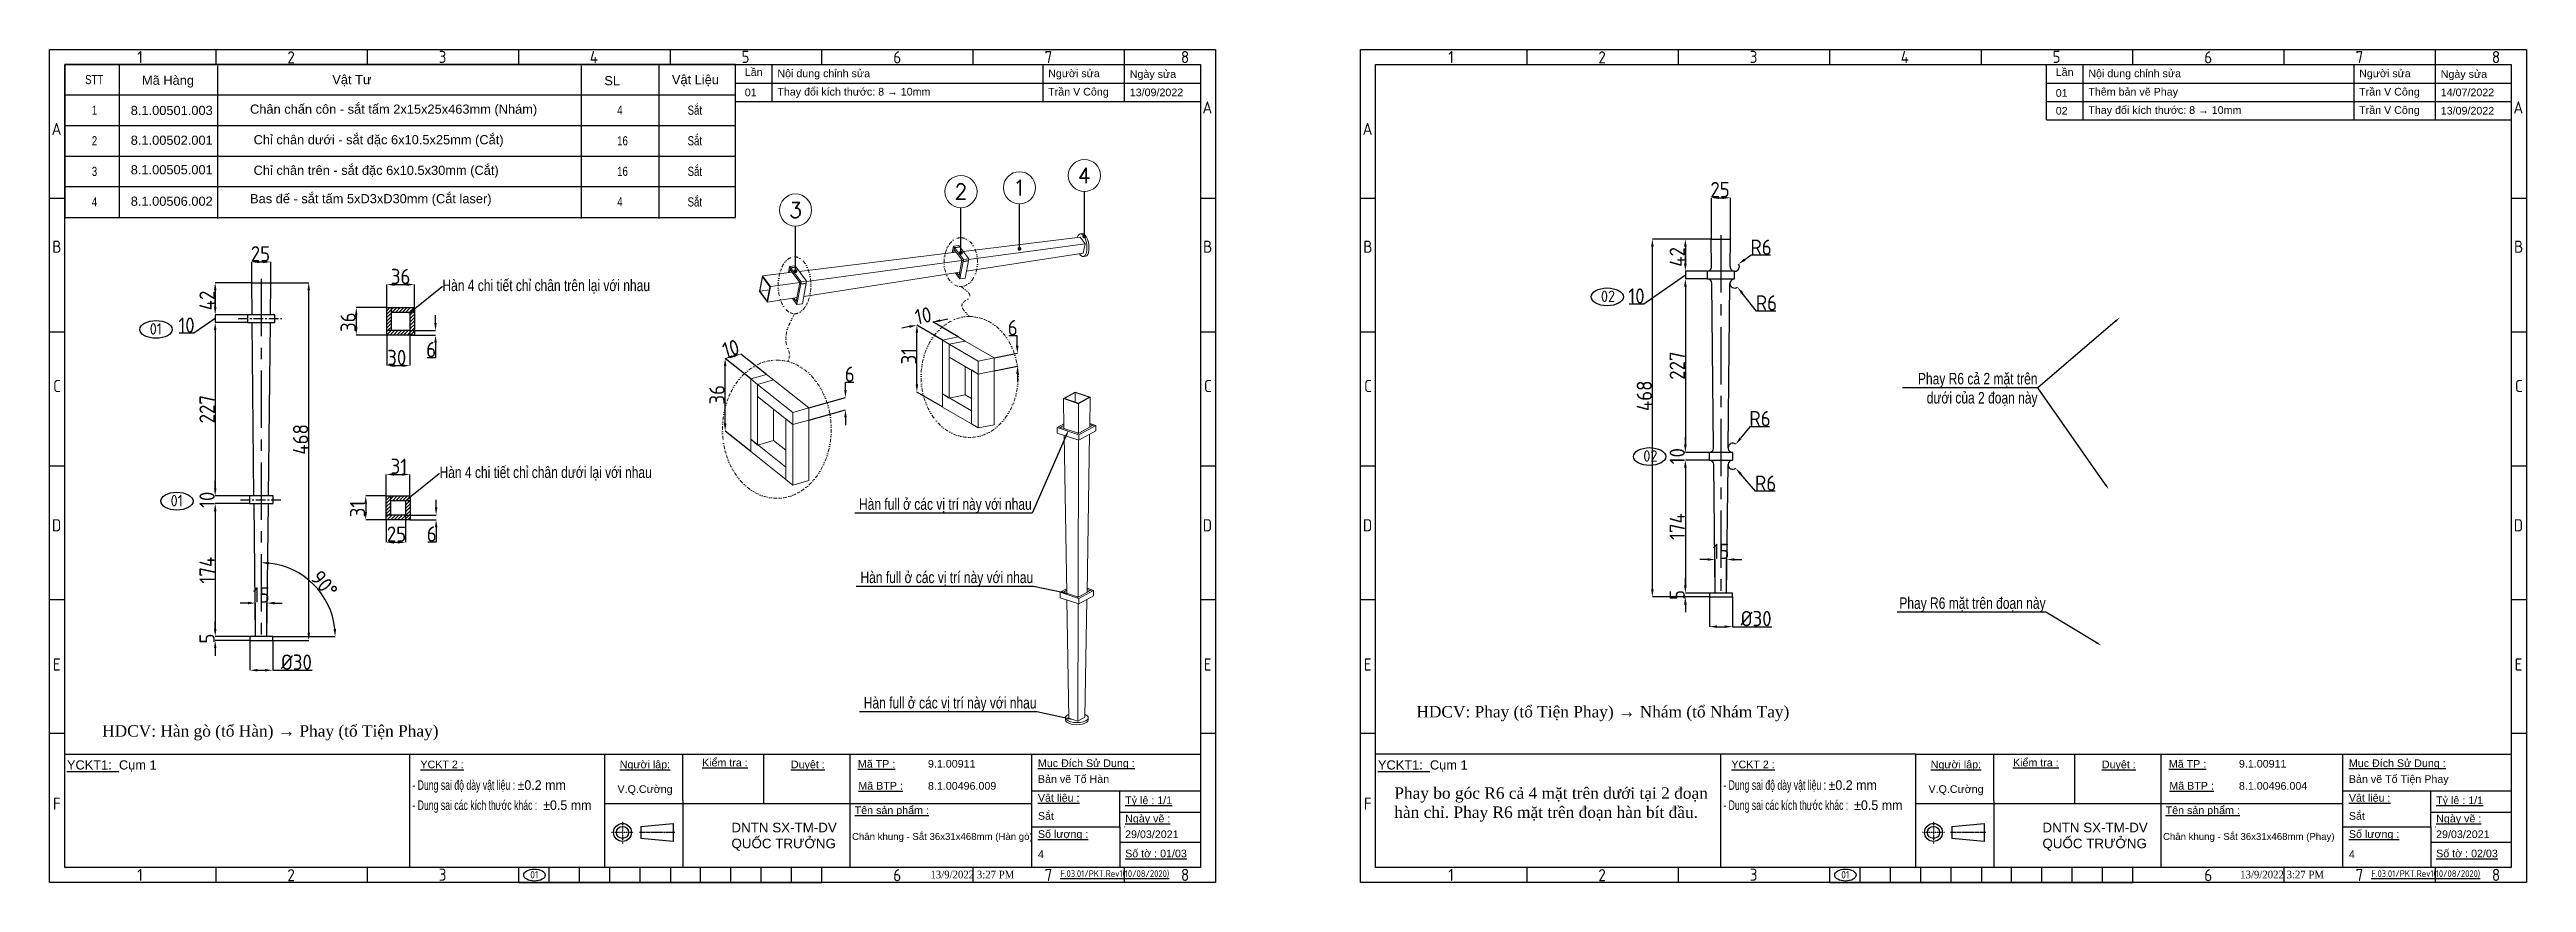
# Model space of a CAD drawing. Header units: millimetres. Extents: x -127318 to -46279, y 54276 to 57025.
# Drawn here: x -105221 to -101982, y 54397 to 55487 of the extents above; entities that cross this region are included whole.
import ezdxf
from ezdxf import colors
from ezdxf.entities.mleader import LeaderData, LeaderLine
from ezdxf.enums import TextEntityAlignment as Align
from ezdxf.math import Vec2, Vec3

# ---------------------------------------------------------------- set-up
doc = ezdxf.new("R2010")
doc.units = ezdxf.units.MM
doc.header["$PDMODE"] = 2
for name, pattern in [('CENTER', [2, 1.25, -0.25, 0.25, -0.25]), ('CENTERX2', [4, 2.5, -0.5, 0.5, -0.5]), ('CONTPVMNIL', [0]), ('DIVIDE', [1.25, 0.5, -0.25, 0, -0.25, 0, -0.25])]:
    doc.linetypes.add(name, pattern=pattern)
doc.layers.get('0').update_dxf_attribs({"linetype": 'CONTPVMNIL'})
doc.layers.get('DEFPOINTS').update_dxf_attribs({"color": 6})
for name, color, linetype in [('CENTER', 1, 'CENTERX2'), ('FRAME050', 6, 'Continuous'), ('MAIN', 7, 'Continuous')]:
    doc.layers.add(name, color=color, linetype=linetype)
for name, color, linetype, lineweight in [('D KT', 4, 'Continuous', 18), ('d tam', 2, 'CENTER', 9), ('from', 7, 'Continuous', 13)]:
    doc.layers.add(name, color=color, linetype=linetype, lineweight=lineweight)
doc.styles.add('ISOCP', font='isocp')
doc.styles.add('SLDTEXTSTYLE0', font='timesi.ttf', dxfattribs={"width": 0.933, "bigfont": 'bigfont'})
doc.styles.add('SLDTEXTSTYLE3', font='TXT', dxfattribs={"width": 0.65, "bigfont": 'bigfont'})
doc.styles.get("Standard").update_dxf_attribs({"font": 'isocp.shx'})
doc.styles.add('style1', font='arial.ttf', dxfattribs={"width": 0.75})
doc.styles.add('TXT', font='txt.shx', dxfattribs={"bigfont": 'gbcbig.shx'})
doc.dimstyles.new('Dim20$0', dxfattribs={"dimtxt": 20, "dimasz": 10, "dimexe": 0, "dimexo": 0, "dimgap": 0.6, "dimtad": 1, "dimtoh": 1, "dimdsep": 46, "dimtxsty": 'ISOCP', "dimcen": 0, "dimclrd": 3, "dimclre": 3, "dimclrt": 7, "dimadec": 3, "dimazin": 2, "dimtp": 0.05, "dimtm": 0.05, "dimtfac": 0.7, "dimtofl": 0, "dimtmove": 0, "dimatfit": 3, "dimfxl": 1, "dimtolj": 1, "dimarcsym": 0})
doc.dimstyles.new('Dim20$2', dxfattribs={"dimtxt": 20, "dimasz": 10, "dimexe": 0, "dimexo": 0, "dimgap": 0.6, "dimtad": 1, "dimtoh": 1, "dimdsep": 46, "dimtxsty": 'ISOCP', "dimcen": 0, "dimclrd": 3, "dimclre": 3, "dimclrt": 7, "dimadec": 3, "dimazin": 2, "dimtp": 0.05, "dimtm": 0.05, "dimtfac": 0.7, "dimtofl": 0, "dimtmove": 0, "dimatfit": 3, "dimfxl": 1, "dimtolj": 1, "dimarcsym": 0})
doc.dimstyles.new('Dim20$4', dxfattribs={"dimtxt": 20, "dimasz": 10, "dimexe": 0, "dimexo": 0, "dimgap": 0.6, "dimtad": 1, "dimtoh": 1, "dimdsep": 46, "dimtxsty": 'ISOCP', "dimcen": 0, "dimclrd": 3, "dimclre": 3, "dimclrt": 7, "dimadec": 3, "dimazin": 2, "dimtp": 0.05, "dimtm": 0.05, "dimtfac": 0.7, "dimtofl": 0, "dimtmove": 0, "dimatfit": 3, "dimfxl": 1, "dimtolj": 1, "dimarcsym": 0})
doc.dimstyles.new('Dim7.5', dxfattribs={"dimtxt": 7.5, "dimasz": 4, "dimexe": 0, "dimexo": 0, "dimgap": 1, "dimtad": 1, "dimdsep": 46, "dimtxsty": 'Standard', "dimcen": 0, "dimclrd": 3, "dimclre": 3, "dimclrt": 7, "dimadec": 3, "dimazin": 2, "dimtp": 0.05, "dimtm": 0.05, "dimtfac": 0.7, "dimtofl": 0, "dimtmove": 0, "dimatfit": 3, "dimfxl": 1, "dimtolj": 1, "dimarcsym": 0})

msp = doc.modelspace()

# ---------------------------------------------------------------- texts
at = {"ltscale": 30, "attachment_point": 1, "style": 'style1'}
for s, insert, char_height, width in [('STT', (-105174.458, 55453.358), 12, 63.54217), ('{\\W1;Mã Hàng}', (-105100.144, 55452.554), 12, 147.62461), ('{\\W1;Vật Tư}', (-104851.269, 55453.358), 12, 223.28003), ('{\\W1;SL}', (-104495.509, 55451.989), 12, 63.54217), ('{\\W1;Vật Liệu}', (-104407.22, 55453.358), 12, 63.54217), ('{\\W1;Chân chấn côn - sắt tấm 2x15x25x463mm (Nhám)}', (-104958.818, 55414.728), 12, 418.39032), ('1', (-105165.732, 55413.358), 12, 63.54217), ('{\\W1;8.1.00501.003}', (-105114.817, 55413.031), 12, 63.54217), ('4', (-104478.78, 55413.358), 12, 63.54217), ('Sắt ', (-104386.646, 55413.358), 12, 63.54217), ('2', (-105165.732, 55373.358), 12, 63.54217), ('{\\W1;8.1.00502.001}', (-105114.817, 55374.042), 12, 63.54217), ('{\\W1; Chỉ chân dưới - sắt đặc 6x10.5x25mm (Cắt)}', (-104958.818, 55374.728), 12, 415.80794), ('16', (-104478.78, 55373.358), 12, 63.54217), ('Sắt ', (-104386.646, 55373.358), 12, 63.54217), ('3', (-105165.732, 55333.358), 12, 63.54217), ('{\\W1;8.1.00505.001}', (-105114.817, 55335.432), 12, 63.54217), ('{\\W1; Chỉ chân trên - sắt đặc 6x10.5x30mm (Cắt)}', (-104958.818, 55334.728), 12, 403.32698), ('16', (-104478.78, 55333.358), 12, 63.54217), ('Sắt ', (-104386.646, 55333.358), 12, 63.54217), ('4', (-105165.732, 55293.358), 12, 63.54217), ('{\\W1;8.1.00506.002}', (-105114.817, 55294.3), 12, 63.54217), ('{\\W1;Bas đế - sắt tấm 5xD3xD30mm (Cắt laser)}', (-104958.818, 55297.596), 12, 402.53652), ('4', (-104478.78, 55293.358), 12, 63.54217), ('Sắt ', (-104386.646, 55293.358), 12, 63.54217), ('\\pt225;{\\fTimes New Roman|b0|i0|c0|p18;^J\\W1;HDCV: Phay (tổ Tiện Phay) \\fTimes New Roman|b0|i0|c134|p18;→ \\fTimes New Roman|b0|i0|c0|p18;Nhám (tổ Nhám Tay)}', (-103433.728, 54652.989, 0), 15, 506.55276), ('\\pt225;{\\fTimes New Roman|b0|i0|c0|p18;^J\\W1;HDCV: Hàn gò (tổ Hàn) \\fTimes New Roman|b0|i0|c134|p18;→ \\fTimes New Roman|b0|i0|c0|p18;Phay (tổ Tiện Phay)}', (-105152.234, 54627.865, 0), 15, 506.55276), ('\\pt225;{\\fTimes New Roman|b0|i0|c0|p18;\\W1;Phay bo góc R6 cả 4 mặt trên dưới tại 2 đoạn hàn chỉ. Phay R6 mặt trên đoạn hàn bít đầu.}', (-103462.557, 54521.572), 15, 413.46281)]:
    msp.add_mtext(s, dxfattribs=dict(at, insert=insert, char_height=char_height, width=width))
at = {"attachment_point": 1}
for s, insert, char_height, width in [('{\\fArial|b0|i0|c0|p34;Lần}', (-104311.935, 55462.17), 10, 24.50884), ('{\\fArial|b0|i0|c0|p34;Lần}', (-102597.697, 55462.17), 10, 24.50884), ('{\\fArial|b0|i0|c0|p34;01}', (-104311.935, 55435.578), 10, 24.50884), ('{\\fArial|b0|i0|c0|p34;01}', (-102597.697, 55434.891), 10, 24.50884), ('{\\fArial|b0|i0|c0|p34;02}', (-102597.697, 55411.578), 10, 24.50884), ('{\\fArial|b0|i0|c0|p34;\\LYCKT1:\\l  Cụm 1}', (-105198.256, 54556.888), 12, 196.96306), ('{\\fArial|b0|i0|c0|p34;\\LYCKT1:\\l  Cụm 1}', (-103484.018, 54556.888), 12, 165.60263), ('{\\fArial|b0|i0|c0|p34;29/03/2021}', (-103814.558, 54465.176), 10, 11.98235), ('{\\fArial|b0|i0|c0|p34;29/03/2021}', (-102100.32, 54465.176), 10, 11.98235), ('{\\LF.03.01/PKT.Rev1(10/08/2020)}', (-103899.37, 54413.175), 9, 28.97216), ('{\\LF.03.01/PKT.Rev1(10/08/2020)}', (-102185.132, 54413.175), 9, 28.97216)]:
    msp.add_mtext(s, dxfattribs=dict(at, insert=insert, char_height=char_height, width=width))
at = {"color": 0, "attachment_point": 1, "style": 'SLDTEXTSTYLE3'}
for s, insert, char_height, width in [('{\\fArial|b0|i0|c0|p34;\\W1;\\C256;Nội dung chỉnh sửa}', (-104269.319, 55460.516), 10, 183.25343), ('{\\fArial|b0|i0|c0|p34;\\W1;\\C256;Người sửa}', (-103915.18, 55460.516), 10, 183.25343), ('{\\fArial|b0|i0|c0|p34;\\W1;\\C256;Ngày sửa}', (-103808.509, 55459.65), 10, 183.25343), ('{\\fArial|b0|i0|c0|p34;\\W1;\\C256;Nội dung chỉnh sửa}', (-102555.081, 55460.516), 10, 183.25343), ('{\\fArial|b0|i0|c0|p34;\\W1;\\C256;Người sửa}', (-102200.942, 55460.516), 10, 183.25343), ('{\\fArial|b0|i0|c0|p34;\\W1;\\C256;Ngày sửa}', (-102094.271, 55459.65), 10, 183.25343), ('{\\fArial|b0|i0|c0|p34;\\W1;\\C256;Thay đổi kích thước: 8 → 10mm}', (-104269.319, 55436.516), 10, 239.1136), ('{\\fArial|b0|i0|c0|p34;\\W1;\\C256;Trần V Công}', (-103915.18, 55436.516), 10, 183.25343), ('{\\fArial|b0|i0|c0|p34;\\W1;\\C256;13/09/2022}', (-103808.509, 55435.65), 10, 183.25343), ('{\\fArial|b0|i0|c0|p34;\\W1;\\C256;Thêm bản vẽ Phay}', (-102555.081, 55436.516), 10, 183.25343), ('{\\fArial|b0|i0|c0|p34;\\W1;\\C256;Trần V Công}', (-102200.942, 55436.516), 10, 183.25343), ('{\\fArial|b0|i0|c0|p34;\\W1;\\C256;14/07/2022}', (-102094.271, 55435.65), 10, 183.25343), ('{\\fArial|b0|i0|c0|p34;\\W1;\\C256;Thay đổi kích thước: 8 → 10mm}', (-102555.081, 55412.516), 10, 239.1136), ('{\\fArial|b0|i0|c0|p34;\\W1;\\C256;Trần V Công}', (-102200.942, 55412.516), 10, 183.25343), ('{\\fArial|b0|i0|c0|p34;\\W1;\\C256;13/09/2022}', (-102094.271, 55411.65), 10, 183.25343), ('{\\fArial|b0|i0|c0|p34;\\W1;\\L\\C256;YCKT 2 :}', (-104736.038, 54556.532), 10, 69.4708), ('{\\fArial|b0|i0|c0|p34;\\W1;\\L\\C256;Người lập:}', (-104475.449, 54556.532), 10, 69.4708), ('{\\fArial|b0|i0|c0|p34;\\W1;\\L\\C256;Kiểm tra :}', (-104367.821, 54558.953), 10, 69.4708), ('{\\fArial|b0|i0|c0|p34;\\W1;\\L\\C256;Duyệt :}', (-104251.585, 54556.532), 10, 69.4708), ('{\\fArial|b0|i0|c0|p34;\\W1;\\L\\C256;Mã TP :}', (-104164.015, 54557.247), 10, 69.4708), ('{\\fArial|b0|i0|c0|p34;\\W1;\\C256;9.1.00911}', (-104072.371, 54557.393), 10, 69.4708), ('{\\fArial|b0|i0|c0|p34;\\W1;\\L\\C256;Mục Đích Sử Dụng :}', (-103928.594, 54558.157), 10, 132.60042), ('{\\fArial|b0|i0|c0|p34;\\W1;\\L\\C256;YCKT 2 :}', (-103021.8, 54556.532), 10, 69.4708), ('{\\fArial|b0|i0|c0|p34;\\W1;\\L\\C256;Người lập:}', (-102761.211, 54556.532), 10, 69.4708), ('{\\fArial|b0|i0|c0|p34;\\W1;\\L\\C256;Kiểm tra :}', (-102653.583, 54558.953), 10, 69.4708), ('{\\fArial|b0|i0|c0|p34;\\W1;\\L\\C256;Duyệt :}', (-102537.347, 54556.532), 10, 69.4708), ('{\\fArial|b0|i0|c0|p34;\\W1;\\L\\C256;Mã TP :}', (-102449.777, 54557.247), 10, 69.4708), ('{\\fArial|b0|i0|c0|p34;\\W1;\\C256;9.1.00911}', (-102358.133, 54557.393), 10, 69.4708), ('{\\fArial|b0|i0|c0|p34;\\W1;\\L\\C256;Mục Đích Sử Dụng :}', (-102214.356, 54558.157), 10, 132.60042), ('{\\fArial|b0|i0|c0|p34; - Dung sai độ dày vật liệu : \\W0.933;%%P0.2 mm}', (-104749.723, 54530.793), 12.5, 402.93533), ('{\\fArial|b0|i0|c0|p34;\\W1;\\C256;V.Q.Cường}', (-104478.347, 54524.275), 10, 69.4708), ('{\\fArial|b0|i0|c0|p34;\\W1;\\L\\C256;Mã BTP :}', (-104163.373, 54528.62), 10, 69.4708), ('{\\fArial|b0|i0|c0|p34;\\W1;\\C256;8.1.00496.009}', (-104072.371, 54528.442), 10, 69.4708), ('{\\fArial|b0|i0|c0|p34;\\W1;\\L\\C256;Vật liệu :}', (-103928.594, 54512.844), 10, 69.4708), ('{\\fArial|b0|i0|c0|p34;\\W1;\\C256;Bản vẽ Tổ Hàn}', (-103928.594, 54537.391), 10, 132.60042), ('{\\fArial|b0|i0|c0|p34;\\W1;\\L\\C256;Tỷ lệ : 1/1}', (-103814.472, 54509.584), 10, 69.4708), ('{\\fArial|b0|i0|c0|p34; - Dung sai độ dày vật liệu : \\W0.933;%%P0.2 mm}', (-103035.485, 54530.793), 12.5, 402.93533), ('{\\fArial|b0|i0|c0|p34;\\W1;\\C256;V.Q.Cường}', (-102764.109, 54524.275), 10, 69.4708), ('{\\fArial|b0|i0|c0|p34;\\W1;\\L\\C256;Mã BTP :}', (-102449.135, 54528.62), 10, 69.4708), ('{\\fArial|b0|i0|c0|p34;\\W1;\\C256;8.1.00496.004}', (-102358.133, 54528.442), 10, 64.32889), ('{\\fArial|b0|i0|c0|p34;\\W1;\\L\\C256;Vật liệu :}', (-102214.356, 54512.844), 10, 69.4708), ('{\\fArial|b0|i0|c0|p34;\\W1;\\C256;Bản vẽ Tổ Tiện Phay}', (-102214.356, 54537.391), 10, 132.60042), ('{\\fArial|b0|i0|c0|p34;\\W1;\\L\\C256;Tỷ lệ : 1/1}', (-102100.234, 54509.584), 10, 69.4708), ('{\\fArial|b0|i0|c0|p34; - Dung sai các kích thước khác : \\W0.933; %%P0.5 mm}', (-104749.723, 54504.526), 12.5, 402.93533), ('{\\fArial|b0|i0|c0|p34;\\W1;\\L\\C256;Tên sản phẩm :}', (-104168.199, 54496.59), 10, 101.78068), ('{\\fArial|b0|i0|c0|p34;\\W1;\\C256;Sắt }', (-103928.594, 54489.143), 10, 69.4708), ('{\\fArial|b0|i0|c0|p34;\\W1;\\L\\C256;Ngày vẽ :}', (-103814.472, 54485.795), 10, 69.4708), ('{\\fArial|b0|i0|c0|p34; - Dung sai các kích thước khác : \\W0.933; %%P0.5 mm}', (-103035.485, 54504.526), 12.5, 402.93533), ('{\\fArial|b0|i0|c0|p34;\\W1;\\L\\C256;Tên sản phẩm :}', (-102453.961, 54496.59), 10, 101.78068), ('{\\fArial|b0|i0|c0|p34;\\W1;\\C256;Sắt }', (-102214.356, 54489.143), 10, 69.4708), ('{\\fArial|b0|i0|c0|p34;\\W1;\\L\\C256;Ngày vẽ :}', (-102100.234, 54485.795), 10, 69.4708), ('{\\fArial|b0|i0|c0|p34;\\W1;\\C256;DNTN SX-TM-DV QUỐC TRƯỞNG}', (-104329.324, 54475.257), 12.5, 186.26577), ('{\\fArial|b0|i0|c0|p34;\\W1;\\C256;Chân khung - Sắt 36x31x468mm (Hàn gò)}', (-104171.685, 54461.783), 9, 235.12179), ('{\\fArial|b0|i0|c0|p34;\\W1;\\L\\C256;Số lượng :}', (-103928.594, 54465.442), 10, 69.4708), ('{\\fArial|b0|i0|c0|p34;\\W1;\\C256;DNTN SX-TM-DV QUỐC TRƯỞNG}', (-102615.086, 54475.257), 12.5, 186.26577), ('{\\fArial|b0|i0|c0|p34;\\W1;\\C256;Chân khung - Sắt 36x31x468mm (Phay)}', (-102457.447, 54461.783), 9, 235.12179), ('{\\fArial|b0|i0|c0|p34;\\W1;\\L\\C256;Số lượng :}', (-102214.356, 54465.442), 10, 69.4708), ('{\\fArial|b0|i0|c0|p34;\\W1;\\C256;4}', (-103928.594, 54439.042), 10, 69.4708), ('{\\fArial|b0|i0|c0|p34;\\W1;\\L\\C256;Số tờ : 01/03}', (-103814.472, 54440.06), 10, 80.82925), ('{\\fArial|b0|i0|c0|p34;\\W1;\\C256;4}', (-102214.356, 54439.042), 10, 69.4708), ('{\\fArial|b0|i0|c0|p34;\\W1;\\L\\C256;Số tờ : 02/03}', (-102100.234, 54440.06), 10, 80.82925)]:
    msp.add_mtext(s, dxfattribs=dict(at, insert=insert, char_height=char_height, width=width))
at = {"color": 1, "char_height": 15, "width": 36.76326, "attachment_point": 1}
for s, insert in [('02', (-103192.381, 55171.347)), ('01', (-105089.991, 55128.759)), ('02', (-103136.955, 54962.472)), ('01', (-105062.673, 54904.075))]:
    msp.add_mtext(s, dxfattribs=dict(at, insert=insert))
at = {"color": 7, "char_height": 10, "width": 24.50884, "attachment_point": 1}
for insert in [(-104592.425, 54412.244), (-102878.187, 54412.244)]:
    msp.add_mtext('01', dxfattribs=dict(at, insert=insert))
at = {"layer": 'D KT', "char_height": 10, "width": 1012.64408, "attachment_point": 1, "style": 'SLDTEXTSTYLE0'}
for insert in [(-104069.135, 54412.465), (-102356.531, 54412.465)]:
    msp.add_mtext('{\\fTimes New Roman|b0|i0|c0|p18;13/9/2022 3:27 PM}', dxfattribs=dict(at, insert=insert))
at = {"layer": 'from', "color": 6, "ltscale": 3, "style": 'TXT'}
for s, p in [('4', (-103867.861, 55321.927)), ('2', (-104029.239, 55300.815)), ('1', (-103952.775, 55305.882)), ('3', (-104245.537, 55276.746))]:
    msp.add_text(s, height=20, dxfattribs=at).set_placement(p, align=Align.MIDDLE)

# ---------------------------------------------------------------- blocks, each defined once
blk = doc.blocks.new('ẢERHAEEH')
at = {"layer": 'FRAME050'}
for p, q in [((-261.36, 213.96), (-261.36, 217.92)), ((-221.76, 213.96), (-221.76, 217.92)), ((-182.16, 213.96), (-182.16, 217.92)), ((-142.56, 213.96), (-142.56, 217.92)), ((-102.96, 213.96), (-102.96, 217.92)), ((-63.36, 213.96), (-63.36, 217.92)), ((-23.76, 213.96), (-23.76, 217.92)), ((-300.96, 178.96), (-304.92, 178.96)), ((0, 178.96), (-3.96, 178.96)), ((-300.96, 143.96), (-304.92, 143.96)), ((0, 143.96), (-3.96, 143.96)), ((-304.92, 108.96), (-300.96, 108.96)), ((-3.96, 108.96), (0, 108.96)), ((-300.96, 73.96), (-304.92, 73.96)), ((0, 73.96), (-3.96, 73.96)), ((-300.96, 38.96), (-304.92, 38.96)), ((0, 38.96), (-3.96, 38.96)), ((-261.36, 0), (-261.36, 3.96)), ((-221.76, 0), (-221.76, 3.96)), ((-182.16, 0), (-182.16, 3.96)), ((-182.16, 0), (-102.96, 0)), ((-174.24, 0), (-174.24, 3.96)), ((-166.32, 0), (-166.32, 3.96)), ((-158.4, 0), (-158.4, 3.96)), ((-150.48, 0), (-150.48, 3.96)), ((-142.56, 3.96), (-142.56, 0)), ((-134.64, 0), (-134.64, 3.96)), ((-126.72, 0), (-126.72, 3.96)), ((-118.8, 0), (-118.8, 3.96)), ((-110.88, 0), (-110.88, 3.96)), ((-102.96, 0), (-102.96, 3.96)), ((-63.36, 0), (-63.36, 3.96)), ((-23.76, 0), (-23.76, 3.96))]:
    blk.add_line(p, q, dxfattribs=at)
at = {"layer": 'MAIN', "color": 7, "linetype": 'Continuous'}
blk.add_lwpolyline([(-300.96, 213.96), (-3.96, 213.96), (-3.96, 3.96), (-300.96, 3.96)], close=True, dxfattribs=at)
at = {"layer": 'FRAME050', "style": 'ISOCP'}
for s, p in [('1', (-281.95, 214.36)), ('2', (-242.72, 214.28)), ('3', (-203.13, 214.42)), ('4', (-163.63, 214.36)), ('5', (-123.93, 214.42)), ('6', (-84.25, 214.28)), ('7', (-44.67, 214.36)), ('8', (-9.03, 214.36)), ('A', (-3.41, 201.17)), ('A', (-304.37, 195.59)), ('B', (-304.21, 164.74)), ('B', (-3.25, 164.74)), ('C', (-303.97, 128.3)), ('C', (-3.01, 128.3)), ('D', (-304.3, 91.87)), ('D', (-3.34, 91.87)), ('E', (-304.05, 55.44)), ('E', (-3.09, 55.44)), ('F', (-304.05, 19.01)), ('1', (-281.95, 0.4)), ('2', (-242.72, 0.32)), ('3', (-203.13, 0.46)), ('6', (-84.25, 0.32)), ('7', (-44.67, 0.4)), ('8', (-9.03, 0.4))]:
    blk.add_text(s, height=3.17, dxfattribs=at).set_placement(p)
blk = doc.blocks.new('*D443')
at = {"color": 3, "lineweight": -2, "ltscale": 30, "transparency": 16777216}
for p, q in [((-104779.9, 55149.1), (-104779.9, 55179.2)), ((-104769.9, 55179.2), (-104753.9, 55179.2)), ((-104743.9, 55149.1), (-104743.9, 55179.2))]:
    blk.add_line(p, q, dxfattribs=at)
at = {"color": 3, "ltscale": 30, "transparency": 16777216}
for points in [[(-104769.9, 55180.9), (-104769.9, 55177.5), (-104779.9, 55179.2)], [(-104753.9, 55180.9), (-104753.9, 55177.5), (-104743.9, 55179.2)]]:
    blk.add_solid(points, dxfattribs=at)
at = {"layer": 'DEFPOINTS', "color": 0, "ltscale": 30, "transparency": 16777216}
for p in [(-104743.9, 55179.2), (-104779.9, 55149.1), (-104743.9, 55149.1)]:
    blk.add_point(p, dxfattribs=at)
at = {"color": 7, "ltscale": 30, "transparency": 16777216, "insert": (-104761.9, 55189.8), "char_height": 20, "attachment_point": 5, "style": 'ISOCP'}
blk.add_mtext('\\A1;36', dxfattribs=at)
blk = doc.blocks.new('*D411')
at = {"color": 3, "lineweight": -2, "ltscale": 30, "transparency": 16777216}
for p, q in [((-104944.2, 55181.7), (-104882.1, 55181.7)), ((-104882.1, 54723.7), (-104882.1, 55171.7)), ((-104929.2, 54713.7), (-104882.1, 54713.7))]:
    blk.add_line(p, q, dxfattribs=at)
at = {"color": 3, "ltscale": 30, "transparency": 16777216}
for points in [[(-104883.7, 55171.7), (-104880.4, 55171.7), (-104882.1, 55181.7)], [(-104883.7, 54723.7), (-104880.4, 54723.7), (-104882.1, 54713.7)]]:
    blk.add_solid(points, dxfattribs=at)
at = {"layer": 'DEFPOINTS', "color": 0, "ltscale": 30, "transparency": 16777216}
for p in [(-104944.2, 55181.7), (-104882.1, 55181.7), (-104929.2, 54713.7)]:
    blk.add_point(p, dxfattribs=at)
at = {"color": 7, "ltscale": 30, "transparency": 16777216, "insert": (-104892.7, 54976.7), "char_height": 20, "attachment_point": 5, "rotation": 90, "style": 'ISOCP'}
blk.add_mtext('\\A1;468', dxfattribs=at)
blk = doc.blocks.new('*D412')
at = {"color": 3, "lineweight": -2, "ltscale": 30, "transparency": 16777216}
for p, q in [((-104956.7, 55181.7), (-104956.7, 55208.8)), ((-104946.7, 55208.8), (-104941.7, 55208.8)), ((-104931.7, 55181.7), (-104931.7, 55208.8))]:
    blk.add_line(p, q, dxfattribs=at)
at = {"color": 3, "ltscale": 30, "transparency": 16777216}
for points in [[(-104946.7, 55210.5), (-104946.7, 55207.2), (-104956.7, 55208.8)], [(-104941.7, 55210.5), (-104941.7, 55207.2), (-104931.7, 55208.8)]]:
    blk.add_solid(points, dxfattribs=at)
at = {"layer": 'DEFPOINTS', "color": 0, "ltscale": 30, "transparency": 16777216}
for p in [(-104931.7, 55208.8), (-104956.7, 55181.7), (-104931.7, 55181.7)]:
    blk.add_point(p, dxfattribs=at)
at = {"color": 7, "ltscale": 30, "transparency": 16777216, "insert": (-104945.2, 55219.4), "char_height": 20, "attachment_point": 5, "style": 'ISOCP'}
blk.add_mtext('\\A1;25', dxfattribs=at)
blk = doc.blocks.new('*D413')
at = {"color": 3, "lineweight": -2, "ltscale": 30, "transparency": 16777216}
for p, q in [((-104956.7, 55181.7), (-105004.4, 55181.7)), ((-105004.4, 55171.7), (-105004.4, 55149.7)), ((-104956.2, 55139.7), (-105004.4, 55139.7))]:
    blk.add_line(p, q, dxfattribs=at)
at = {"color": 3, "ltscale": 30, "transparency": 16777216}
for points in [[(-105006, 55171.7), (-105002.7, 55171.7), (-105004.4, 55181.7)], [(-105006, 55149.7), (-105002.7, 55149.7), (-105004.4, 55139.7)]]:
    blk.add_solid(points, dxfattribs=at)
at = {"layer": 'DEFPOINTS', "color": 0, "ltscale": 30, "transparency": 16777216}
for p in [(-104956.7, 55181.7), (-105004.4, 55139.7), (-104956.2, 55139.7)]:
    blk.add_point(p, dxfattribs=at)
at = {"color": 7, "ltscale": 30, "transparency": 16777216, "insert": (-105015, 55158.4), "char_height": 20, "attachment_point": 5, "rotation": 90, "style": 'ISOCP'}
blk.add_mtext('\\A1;42', dxfattribs=at)
blk = doc.blocks.new('*D426')
at = {"color": 3, "lineweight": -2, "ltscale": 30, "transparency": 16777216}
for p, q in [((-105004.4, 55149.7), (-105004.4, 55159.7)), ((-105004.4, 55134.7), (-105032.2, 55115.5)), ((-104956.2, 55139.7), (-105004.4, 55139.7)), ((-105004.4, 55139.7), (-105004.4, 55129.7)), ((-104962.2, 55129.7), (-105004.4, 55129.7)), ((-105032.2, 55115.5), (-105051.5, 55115.5)), ((-105004.4, 55119.7), (-105004.4, 55109.7))]:
    blk.add_line(p, q, dxfattribs=at)
at = {"color": 3, "ltscale": 30, "transparency": 16777216}
for points in [[(-105006, 55149.7), (-105002.7, 55149.7), (-105004.4, 55139.7)], [(-105006, 55119.7), (-105002.7, 55119.7), (-105004.4, 55129.7)]]:
    blk.add_solid(points, dxfattribs=at)
at = {"layer": 'DEFPOINTS', "color": 0, "ltscale": 30, "transparency": 16777216}
for p in [(-105004.4, 55129.7), (-104962.2, 55129.7), (-104956.2, 55139.7)]:
    blk.add_point(p, dxfattribs=at)
at = {"color": 7, "ltscale": 30, "transparency": 16777216, "insert": (-105041.9, 55126.1), "char_height": 20, "attachment_point": 5, "style": 'ISOCP'}
blk.add_mtext('\\A1;10', dxfattribs=at)
blk = doc.blocks.new('*D427')
at = {"color": 3, "lineweight": -2, "ltscale": 30, "transparency": 16777216}
for p, q in [((-104962.2, 55129.7), (-105004.4, 55129.7)), ((-105004.4, 55119.7), (-105004.4, 54912.7)), ((-104959.7, 54902.7), (-105004.4, 54902.7))]:
    blk.add_line(p, q, dxfattribs=at)
at = {"color": 3, "ltscale": 30, "transparency": 16777216}
for points in [[(-105006, 55119.7), (-105002.7, 55119.7), (-105004.4, 55129.7)], [(-105006, 54912.7), (-105002.7, 54912.7), (-105004.4, 54902.7)]]:
    blk.add_solid(points, dxfattribs=at)
at = {"layer": 'DEFPOINTS', "color": 0, "ltscale": 30, "transparency": 16777216}
for p in [(-104962.2, 55129.7), (-105004.4, 54902.7), (-104959.7, 54902.7)]:
    blk.add_point(p, dxfattribs=at)
at = {"color": 7, "ltscale": 30, "transparency": 16777216, "insert": (-105015, 55016.2), "char_height": 20, "attachment_point": 5, "rotation": 90, "style": 'ISOCP'}
blk.add_mtext('\\A1;227', dxfattribs=at)
blk = doc.blocks.new('*D428')
at = {"color": 3, "lineweight": -2, "ltscale": 30, "transparency": 16777216}
for p, q in [((-105004.4, 54912.7), (-105004.4, 54922.7)), ((-104959.7, 54902.7), (-105004.4, 54902.7)), ((-104959.7, 54892.7), (-105004.4, 54892.7)), ((-105004.4, 54882.7), (-105004.4, 54872.7))]:
    blk.add_line(p, q, dxfattribs=at)
at = {"color": 3, "ltscale": 30, "transparency": 16777216}
for points in [[(-105006, 54912.7), (-105002.7, 54912.7), (-105004.4, 54902.7)], [(-105006, 54882.7), (-105002.7, 54882.7), (-105004.4, 54892.7)]]:
    blk.add_solid(points, dxfattribs=at)
at = {"layer": 'DEFPOINTS', "color": 0, "ltscale": 30, "transparency": 16777216}
for p in [(-104959.7, 54902.7), (-105004.4, 54892.7), (-104959.7, 54892.7)]:
    blk.add_point(p, dxfattribs=at)
at = {"color": 7, "ltscale": 30, "transparency": 16777216, "insert": (-105015, 54897.7), "char_height": 20, "attachment_point": 5, "rotation": 90, "style": 'ISOCP'}
blk.add_mtext('\\A1;10', dxfattribs=at)
blk = doc.blocks.new('*D429')
at = {"color": 3, "lineweight": -2, "ltscale": 30, "transparency": 16777216}
for p, q in [((-104959.7, 54892.7), (-105004.4, 54892.7)), ((-105004.4, 54882.7), (-105004.4, 54728.7)), ((-104959.2, 54718.7), (-105004.4, 54718.7))]:
    blk.add_line(p, q, dxfattribs=at)
at = {"color": 3, "ltscale": 30, "transparency": 16777216}
for points in [[(-105006, 54882.7), (-105002.7, 54882.7), (-105004.4, 54892.7)], [(-105006, 54728.7), (-105002.7, 54728.7), (-105004.4, 54718.7)]]:
    blk.add_solid(points, dxfattribs=at)
at = {"layer": 'DEFPOINTS', "color": 0, "ltscale": 30, "transparency": 16777216}
for p in [(-104959.7, 54892.7), (-105004.4, 54718.7), (-104959.2, 54718.7)]:
    blk.add_point(p, dxfattribs=at)
at = {"color": 7, "ltscale": 30, "transparency": 16777216, "insert": (-105015, 54805.7), "char_height": 20, "attachment_point": 5, "rotation": 90, "style": 'ISOCP'}
blk.add_mtext('\\A1;174', dxfattribs=at)
blk = doc.blocks.new('*D430')
at = {"color": 3, "lineweight": -2, "ltscale": 30, "transparency": 16777216}
for p, q in [((-105004.4, 54728.7), (-105004.4, 54738.7)), ((-104959.2, 54718.7), (-105004.4, 54718.7)), ((-104959.2, 54713.7), (-105004.4, 54713.7)), ((-105004.4, 54703.7), (-105004.4, 54693.7))]:
    blk.add_line(p, q, dxfattribs=at)
at = {"color": 3, "ltscale": 30, "transparency": 16777216}
for points in [[(-105006, 54728.7), (-105002.7, 54728.7), (-105004.4, 54718.7)], [(-105006, 54703.7), (-105002.7, 54703.7), (-105004.4, 54713.7)]]:
    blk.add_solid(points, dxfattribs=at)
at = {"layer": 'DEFPOINTS', "color": 0, "ltscale": 30, "transparency": 16777216}
for p in [(-105004.4, 54713.7), (-104959.2, 54718.7), (-104959.2, 54713.7)]:
    blk.add_point(p, dxfattribs=at)
at = {"color": 7, "ltscale": 30, "transparency": 16777216, "insert": (-105015, 54716.2), "char_height": 20, "attachment_point": 5, "rotation": 90, "style": 'ISOCP'}
blk.add_mtext('\\A1;5', dxfattribs=at)
blk = doc.blocks.new('*D431')
at = {"color": 3, "lineweight": -2, "ltscale": 30, "transparency": 16777216}
for p, q in [((-104959.2, 54713.7), (-104959.2, 54674.7)), ((-104929.2, 54713.7), (-104929.2, 54674.7)), ((-104949.2, 54674.7), (-104939.2, 54674.7)), ((-104929.2, 54674.7), (-104877.6, 54674.7))]:
    blk.add_line(p, q, dxfattribs=at)
at = {"color": 3, "ltscale": 30, "transparency": 16777216}
for points in [[(-104949.2, 54676.4), (-104949.2, 54673.1), (-104959.2, 54674.7)], [(-104939.2, 54676.4), (-104939.2, 54673.1), (-104929.2, 54674.7)]]:
    blk.add_solid(points, dxfattribs=at)
at = {"layer": 'DEFPOINTS', "color": 0, "ltscale": 30, "transparency": 16777216}
for p in [(-104959.2, 54713.7), (-104929.2, 54713.7), (-104929.2, 54674.7)]:
    blk.add_point(p, dxfattribs=at)
at = {"color": 7, "ltscale": 30, "transparency": 16777216, "insert": (-104898.2, 54685.3), "char_height": 20, "attachment_point": 5, "style": 'ISOCP'}
blk.add_mtext('\\A1;%%C30', dxfattribs=at)
blk = doc.blocks.new('*D432')
at = {"color": 3, "lineweight": -2, "ltscale": 30, "transparency": 16777216}
for p, q in [((-104961.7, 54762.6), (-104971.7, 54762.6)), ((-104951.7, 54718.7), (-104951.7, 54762.6)), ((-104936.7, 54718.7), (-104936.7, 54762.6)), ((-104926.7, 54762.6), (-104916.7, 54762.6))]:
    blk.add_line(p, q, dxfattribs=at)
at = {"color": 3, "ltscale": 30, "transparency": 16777216}
for points in [[(-104961.7, 54764.3), (-104961.7, 54760.9), (-104951.7, 54762.6)], [(-104926.7, 54764.3), (-104926.7, 54760.9), (-104936.7, 54762.6)]]:
    blk.add_solid(points, dxfattribs=at)
at = {"layer": 'DEFPOINTS', "color": 0, "ltscale": 30, "transparency": 16777216}
for p in [(-104936.7, 54762.6), (-104951.7, 54718.7), (-104936.7, 54718.7)]:
    blk.add_point(p, dxfattribs=at)
at = {"color": 7, "ltscale": 30, "transparency": 16777216, "insert": (-104944.2, 54773.2), "char_height": 20, "attachment_point": 5, "style": 'ISOCP'}
blk.add_mtext('\\A1;15', dxfattribs=at)
blk = doc.blocks.new('2131')
at = {"color": 0, "linetype": 'Continuous', "lineweight": 0, "extrusion": (0, 0.903528, 0.42853)}
for p, q in [((-100923.3, 43792.5), (-100908, 43801)), ((-100903.6, 43785.9), (-100923.3, 43792.5)), ((-100923.3, 43792.5), (-100922.7, 43753.4)), ((-100921.9, 43792.6), (-100907.8, 43800.4)), ((-100903.8, 43786.5), (-100921.9, 43792.6)), ((-100908, 43801), (-100888.3, 43794.4)), ((-100907.8, 43800.4), (-100889.7, 43794.3)), ((-100907.8, 43800.4), (-100907.8, 43787.9)), ((-100889.7, 43794.3), (-100903.8, 43786.5)), ((-100888.3, 43794.4), (-100903.6, 43785.9)), ((-100888.3, 43794.4), (-100888.9, 43755.2)), ((-100922.8, 43759.6), (-100931.5, 43754.8)), ((-100927.3, 43755), (-100922.8, 43757.5)), ((-100885.2, 43757.2), (-100905.5, 43746.1)), ((-100903.6, 43785.9), (-100903.7, 43747.1)), ((-100903.1, 43745.3), (-100881, 43757.5)), ((-100888.9, 43758.5), (-100882.8, 43756.4)), ((-100881, 43757.5), (-100888.8, 43760.1)), ((-100881, 43757.5), (-100881, 43750.2)), ((-100931.5, 43754.8), (-100931.5, 43747.5)), ((-100931.5, 43754.8), (-100903.1, 43745.3)), ((-100903.1, 43738.1), (-100931.5, 43747.5)), ((-100903.6, 43747.1), (-100929.7, 43755.8)), ((-100922.5, 43744.5), (-100919.1, 43538.1)), ((-100903.7, 43738.3), (-100904.1, 43533.1)), ((-100881, 43750.2), (-100903.1, 43738.1)), ((-100903.1, 43745.3), (-100903.1, 43738.1)), ((-100889.1, 43745.8), (-100892.5, 43539.1)), ((-100919.2, 43543.9), (-100927.6, 43539.3)), ((-100927.6, 43539.3), (-100927.6, 43532.1)), ((-100927.6, 43539.3), (-100903.1, 43531.1)), ((-100903.1, 43523.9), (-100927.6, 43532.1)), ((-100903.6, 43533), (-100925.7, 43540.3)), ((-100923.3, 43539.5), (-100919.1, 43541.8)), ((-100888.3, 43541.4), (-100905.5, 43531.9)), ((-100903.1, 43531.1), (-100884.1, 43541.6)), ((-100884.1, 43534.4), (-100903.1, 43523.9)), ((-100903.1, 43531.1), (-100903.1, 43523.9)), ((-100884.1, 43541.6), (-100892.5, 43544.4)), ((-100892.5, 43542.8), (-100885.9, 43540.6)), ((-100884.1, 43541.6), (-100884.1, 43534.4)), ((-100918.9, 43529.2), (-100916.3, 43374.6)), ((-100904.2, 43524.3), (-100904.5, 43370.6)), ((-100892.7, 43529.6), (-100895.3, 43375.7)), ((-100920.8, 43375.1), (-100920.8, 43372.4)), ((-100916.3, 43374.6), (-100904.5, 43370.6)), ((-100904.5, 43370.6), (-100895.3, 43375.7)), ((-100890.8, 43375.1), (-100890.8, 43372.4))]:
    blk.add_line(p, q, dxfattribs=at)
at = {"color": 0, "linetype": 'Continuous', "lineweight": 0}
blk.add_ellipse((-100905.8, 43375.1), major_axis=(-15, 0), ratio=0.42853, start_param=-0.785073, end_param=3.928452, dxfattribs=at)
at = {"color": 0, "linetype": 'Continuous', "lineweight": 0, "extrusion": (-1.39636e-16, -5.76276e-29, -1)}
blk.add_ellipse((-100905.8, 43372.4), major_axis=(15, 0), ratio=0.42853, start_param=0, end_param=3.141593, dxfattribs=at)
blk = doc.blocks.new('*D439')
at = {"color": 3, "lineweight": -2, "ltscale": 30, "transparency": 16777216}
for p, q in [((-104780.7, 54902.7), (-104780.7, 54930.9)), ((-104770.7, 54930.9), (-104759.7, 54930.9)), ((-104749.7, 54902.7), (-104749.7, 54930.9))]:
    blk.add_line(p, q, dxfattribs=at)
at = {"color": 3, "ltscale": 30, "transparency": 16777216}
for points in [[(-104770.7, 54932.5), (-104770.7, 54929.2), (-104780.7, 54930.9)], [(-104759.7, 54932.5), (-104759.7, 54929.2), (-104749.7, 54930.9)]]:
    blk.add_solid(points, dxfattribs=at)
at = {"layer": 'DEFPOINTS', "color": 0, "ltscale": 30, "transparency": 16777216}
for p in [(-104749.7, 54930.9), (-104780.7, 54902.7), (-104749.7, 54902.7)]:
    blk.add_point(p, dxfattribs=at)
at = {"color": 7, "ltscale": 30, "transparency": 16777216, "insert": (-104764.2, 54941.5), "char_height": 20, "attachment_point": 5, "style": 'ISOCP'}
blk.add_mtext('\\A1;31', dxfattribs=at)
blk = doc.blocks.new('*D440')
at = {"color": 3, "lineweight": -2, "ltscale": 30, "transparency": 16777216}
for p, q in [((-104780.7, 54871.7), (-104780.7, 54842.1)), ((-104755.7, 54871.7), (-104755.7, 54842.1)), ((-104770.7, 54842.1), (-104765.7, 54842.1))]:
    blk.add_line(p, q, dxfattribs=at)
at = {"color": 3, "ltscale": 30, "transparency": 16777216}
for points in [[(-104770.7, 54843.8), (-104770.7, 54840.4), (-104780.7, 54842.1)], [(-104765.7, 54843.8), (-104765.7, 54840.4), (-104755.7, 54842.1)]]:
    blk.add_solid(points, dxfattribs=at)
at = {"layer": 'DEFPOINTS', "color": 0, "ltscale": 30, "transparency": 16777216}
for p in [(-104780.7, 54871.7), (-104755.7, 54871.7), (-104755.7, 54842.1)]:
    blk.add_point(p, dxfattribs=at)
at = {"color": 7, "ltscale": 30, "transparency": 16777216, "insert": (-104767.3, 54852.7), "char_height": 20, "attachment_point": 5, "style": 'ISOCP'}
blk.add_mtext('\\A1;25', dxfattribs=at)
blk = doc.blocks.new('*D441')
at = {"color": 3, "lineweight": -2, "ltscale": 30, "transparency": 16777216}
for p, q in [((-104755.7, 54877.7), (-104715.5, 54877.7)), ((-104749.7, 54871.7), (-104715.5, 54871.7)), ((-104715.5, 54887.7), (-104715.5, 54897.7)), ((-104715.5, 54842.3), (-104726.3, 54842.3)), ((-104715.5, 54861.7), (-104715.5, 54842.3))]:
    blk.add_line(p, q, dxfattribs=at)
at = {"color": 3, "ltscale": 30, "transparency": 16777216}
for points in [[(-104717.2, 54887.7), (-104713.9, 54887.7), (-104715.5, 54877.7)], [(-104717.2, 54861.7), (-104713.9, 54861.7), (-104715.5, 54871.7)]]:
    blk.add_solid(points, dxfattribs=at)
at = {"layer": 'DEFPOINTS', "color": 0, "ltscale": 30, "transparency": 16777216}
for p in [(-104755.7, 54877.7), (-104749.7, 54871.7), (-104715.5, 54871.7)]:
    blk.add_point(p, dxfattribs=at)
at = {"color": 7, "ltscale": 30, "transparency": 16777216, "insert": (-104721.2, 54852.9), "char_height": 20, "attachment_point": 5, "style": 'ISOCP'}
blk.add_mtext('\\A1;6', dxfattribs=at)
blk = doc.blocks.new('*D442')
at = {"color": 3, "lineweight": -2, "ltscale": 30, "transparency": 16777216}
for p, q in [((-104780.7, 54902.7), (-104807.6, 54902.7)), ((-104807.6, 54892.7), (-104807.6, 54881.7)), ((-104780.7, 54871.7), (-104807.6, 54871.7))]:
    blk.add_line(p, q, dxfattribs=at)
at = {"color": 3, "ltscale": 30, "transparency": 16777216}
for points in [[(-104809.2, 54892.7), (-104805.9, 54892.7), (-104807.6, 54902.7)], [(-104809.2, 54881.7), (-104805.9, 54881.7), (-104807.6, 54871.7)]]:
    blk.add_solid(points, dxfattribs=at)
at = {"layer": 'DEFPOINTS', "color": 0, "ltscale": 30, "transparency": 16777216}
for p in [(-104780.7, 54902.7), (-104807.6, 54871.7), (-104780.7, 54871.7)]:
    blk.add_point(p, dxfattribs=at)
at = {"color": 7, "ltscale": 30, "transparency": 16777216, "insert": (-104818.2, 54885.6), "char_height": 20, "attachment_point": 5, "rotation": 90, "style": 'ISOCP'}
blk.add_mtext('\\A1;31', dxfattribs=at)
blk = doc.blocks.new('*D444')
at = {"color": 3, "lineweight": -2, "ltscale": 30, "transparency": 16777216}
for p, q in [((-104779.9, 55149.1), (-104819.9, 55149.1)), ((-104819.9, 55139.1), (-104819.9, 55123.1)), ((-104779.9, 55113.1), (-104819.9, 55113.1))]:
    blk.add_line(p, q, dxfattribs=at)
at = {"color": 3, "ltscale": 30, "transparency": 16777216}
for points in [[(-104821.6, 55139.1), (-104818.3, 55139.1), (-104819.9, 55149.1)], [(-104821.6, 55123.1), (-104818.3, 55123.1), (-104819.9, 55113.1)]]:
    blk.add_solid(points, dxfattribs=at)
at = {"layer": 'DEFPOINTS', "color": 0, "ltscale": 30, "transparency": 16777216}
for p in [(-104779.9, 55149.1), (-104819.9, 55113.1), (-104779.9, 55113.1)]:
    blk.add_point(p, dxfattribs=at)
at = {"color": 7, "ltscale": 30, "transparency": 16777216, "insert": (-104830.5, 55130), "char_height": 20, "attachment_point": 5, "rotation": 90, "style": 'ISOCP'}
blk.add_mtext('\\A1;36', dxfattribs=at)
blk = doc.blocks.new('*D436')
at = {"color": 3, "lineweight": -2, "ltscale": 30, "transparency": 16777216}
for p, q in [((-104779.9, 55113.1), (-104779.9, 55073.2)), ((-104749.9, 55113.1), (-104749.9, 55073.2)), ((-104769.9, 55073.2), (-104759.9, 55073.2))]:
    blk.add_line(p, q, dxfattribs=at)
at = {"color": 3, "ltscale": 30, "transparency": 16777216}
for points in [[(-104769.9, 55074.9), (-104769.9, 55071.5), (-104779.9, 55073.2)], [(-104759.9, 55074.9), (-104759.9, 55071.5), (-104749.9, 55073.2)]]:
    blk.add_solid(points, dxfattribs=at)
at = {"layer": 'DEFPOINTS', "color": 0, "ltscale": 30, "transparency": 16777216}
for p in [(-104779.9, 55113.1), (-104749.9, 55113.1), (-104749.9, 55073.2)]:
    blk.add_point(p, dxfattribs=at)
at = {"color": 7, "ltscale": 30, "transparency": 16777216, "insert": (-104767, 55083.8), "char_height": 20, "attachment_point": 5, "style": 'ISOCP'}
blk.add_mtext('\\A1;30', dxfattribs=at)
blk = doc.blocks.new('*D437')
at = {"color": 3, "lineweight": -2, "ltscale": 30, "transparency": 16777216}
for p, q in [((-104716.3, 55129.1), (-104716.3, 55139.1)), ((-104749.9, 55119.1), (-104716.3, 55119.1)), ((-104749.9, 55113.1), (-104716.3, 55113.1)), ((-104716.3, 55103.1), (-104716.3, 55083.6)), ((-104716.3, 55083.6), (-104727.1, 55083.6))]:
    blk.add_line(p, q, dxfattribs=at)
at = {"color": 3, "ltscale": 30, "transparency": 16777216}
for points in [[(-104717.9, 55129.1), (-104714.6, 55129.1), (-104716.3, 55119.1)], [(-104717.9, 55103.1), (-104714.6, 55103.1), (-104716.3, 55113.1)]]:
    blk.add_solid(points, dxfattribs=at)
at = {"layer": 'DEFPOINTS', "color": 0, "ltscale": 30, "transparency": 16777216}
for p in [(-104749.9, 55119.1), (-104749.9, 55113.1), (-104716.3, 55113.1)]:
    blk.add_point(p, dxfattribs=at)
at = {"color": 7, "ltscale": 30, "transparency": 16777216, "insert": (-104722, 55094.2), "char_height": 20, "attachment_point": 5, "style": 'ISOCP'}
blk.add_mtext('\\A1;6', dxfattribs=at)
blk = doc.blocks.new('*D503')
at = {"color": 3, "lineweight": -2, "ltscale": 30, "transparency": 16777216}
for p, q in [((-103048, 55238.7), (-103125.1, 55238.7)), ((-103125.1, 54780.7), (-103125.1, 55228.7)), ((-103050.5, 54770.7), (-103125.1, 54770.7))]:
    blk.add_line(p, q, dxfattribs=at)
at = {"color": 3, "ltscale": 30, "transparency": 16777216}
for points in [[(-103126.8, 55228.7), (-103123.4, 55228.7), (-103125.1, 55238.7)], [(-103126.8, 54780.7), (-103123.4, 54780.7), (-103125.1, 54770.7)]]:
    blk.add_solid(points, dxfattribs=at)
at = {"layer": 'DEFPOINTS', "color": 0, "ltscale": 30, "transparency": 16777216}
for p in [(-103125.1, 55238.7), (-103048, 55238.7), (-103050.5, 54770.7)]:
    blk.add_point(p, dxfattribs=at)
at = {"color": 7, "ltscale": 30, "transparency": 16777216, "insert": (-103135.7, 55033.7), "char_height": 20, "attachment_point": 5, "rotation": 90, "style": 'ISOCP'}
blk.add_mtext('\\A1;468', dxfattribs=at)
blk = doc.blocks.new('*D504')
at = {"color": 3, "lineweight": -2, "ltscale": 30, "transparency": 16777216}
for p, q in [((-103048, 55238.7), (-103048, 55292.8)), ((-103038, 55292.8), (-103033, 55292.8)), ((-103023, 55238.7), (-103023, 55292.8))]:
    blk.add_line(p, q, dxfattribs=at)
at = {"color": 3, "ltscale": 30, "transparency": 16777216}
for points in [[(-103038, 55294.5), (-103038, 55291.1), (-103048, 55292.8)], [(-103033, 55294.5), (-103033, 55291.1), (-103023, 55292.8)]]:
    blk.add_solid(points, dxfattribs=at)
at = {"layer": 'DEFPOINTS', "color": 0, "ltscale": 30, "transparency": 16777216}
for p in [(-103023, 55292.8), (-103048, 55238.7), (-103023, 55238.7)]:
    blk.add_point(p, dxfattribs=at)
at = {"color": 7, "ltscale": 30, "transparency": 16777216, "insert": (-103036.6, 55303.4), "char_height": 20, "attachment_point": 5, "style": 'ISOCP'}
blk.add_mtext('\\A1;25', dxfattribs=at)
blk = doc.blocks.new('*D505')
at = {"color": 3, "lineweight": -2, "ltscale": 30, "transparency": 16777216}
for p, q in [((-103048, 55238.7), (-103082, 55238.7)), ((-103082, 55228.7), (-103082, 55206.7)), ((-103053.5, 55196.7), (-103082, 55196.7))]:
    blk.add_line(p, q, dxfattribs=at)
at = {"color": 3, "ltscale": 30, "transparency": 16777216}
for points in [[(-103083.7, 55228.7), (-103080.3, 55228.7), (-103082, 55238.7)], [(-103083.7, 55206.7), (-103080.3, 55206.7), (-103082, 55196.7)]]:
    blk.add_solid(points, dxfattribs=at)
at = {"layer": 'DEFPOINTS', "color": 0, "ltscale": 30, "transparency": 16777216}
for p in [(-103048, 55238.7), (-103082, 55196.7), (-103053.5, 55196.7)]:
    blk.add_point(p, dxfattribs=at)
at = {"color": 7, "ltscale": 30, "transparency": 16777216, "insert": (-103092.6, 55215.4), "char_height": 20, "attachment_point": 5, "rotation": 90, "style": 'ISOCP'}
blk.add_mtext('\\A1;42', dxfattribs=at)
blk = doc.blocks.new('*D506')
at = {"color": 3, "lineweight": -2, "ltscale": 30, "transparency": 16777216}
for p, q in [((-103082, 55191.7), (-103136.3, 55153.7)), ((-103082, 55206.7), (-103082, 55216.7)), ((-103053.5, 55196.7), (-103082, 55196.7)), ((-103082, 55196.7), (-103082, 55186.7)), ((-103053.5, 55186.7), (-103082, 55186.7)), ((-103082, 55176.7), (-103082, 55166.7)), ((-103136.3, 55153.7), (-103155.5, 55153.7))]:
    blk.add_line(p, q, dxfattribs=at)
at = {"color": 3, "ltscale": 30, "transparency": 16777216}
for points in [[(-103083.7, 55206.7), (-103080.3, 55206.7), (-103082, 55196.7)], [(-103083.7, 55176.7), (-103080.3, 55176.7), (-103082, 55186.7)]]:
    blk.add_solid(points, dxfattribs=at)
at = {"layer": 'DEFPOINTS', "color": 0, "ltscale": 30, "transparency": 16777216}
for p in [(-103053.5, 55196.7), (-103082, 55186.7), (-103053.5, 55186.7)]:
    blk.add_point(p, dxfattribs=at)
at = {"color": 7, "ltscale": 30, "transparency": 16777216, "insert": (-103145.9, 55164.3), "char_height": 20, "attachment_point": 5, "style": 'ISOCP'}
blk.add_mtext('\\A1;10', dxfattribs=at)
blk = doc.blocks.new('*D507')
at = {"color": 3, "lineweight": -2, "ltscale": 30, "transparency": 16777216}
for p, q in [((-103053.5, 55186.7), (-103082, 55186.7)), ((-103082, 55176.7), (-103082, 54969.7)), ((-103051, 54959.7), (-103082, 54959.7))]:
    blk.add_line(p, q, dxfattribs=at)
at = {"color": 3, "ltscale": 30, "transparency": 16777216}
for points in [[(-103083.7, 55176.7), (-103080.3, 55176.7), (-103082, 55186.7)], [(-103083.7, 54969.7), (-103080.3, 54969.7), (-103082, 54959.7)]]:
    blk.add_solid(points, dxfattribs=at)
at = {"layer": 'DEFPOINTS', "color": 0, "ltscale": 30, "transparency": 16777216}
for p in [(-103053.5, 55186.7), (-103082, 54959.7), (-103051, 54959.7)]:
    blk.add_point(p, dxfattribs=at)
at = {"color": 7, "ltscale": 30, "transparency": 16777216, "insert": (-103092.6, 55073.2), "char_height": 20, "attachment_point": 5, "rotation": 90, "style": 'ISOCP'}
blk.add_mtext('\\A1;227', dxfattribs=at)
blk = doc.blocks.new('*D508')
at = {"color": 3, "lineweight": -2, "ltscale": 30, "transparency": 16777216}
for p, q in [((-103082, 54969.7), (-103082, 54979.7)), ((-103051, 54959.7), (-103082, 54959.7)), ((-103051, 54949.7), (-103082, 54949.7)), ((-103082, 54939.7), (-103082, 54929.7))]:
    blk.add_line(p, q, dxfattribs=at)
at = {"color": 3, "ltscale": 30, "transparency": 16777216}
for points in [[(-103083.7, 54969.7), (-103080.3, 54969.7), (-103082, 54959.7)], [(-103083.7, 54939.7), (-103080.3, 54939.7), (-103082, 54949.7)]]:
    blk.add_solid(points, dxfattribs=at)
at = {"layer": 'DEFPOINTS', "color": 0, "ltscale": 30, "transparency": 16777216}
for p in [(-103082, 54949.7), (-103051, 54959.7), (-103051, 54949.7)]:
    blk.add_point(p, dxfattribs=at)
at = {"color": 7, "ltscale": 30, "transparency": 16777216, "insert": (-103092.6, 54954.7), "char_height": 20, "attachment_point": 5, "rotation": 90, "style": 'ISOCP'}
blk.add_mtext('\\A1;10', dxfattribs=at)
blk = doc.blocks.new('*D509')
at = {"color": 3, "lineweight": -2, "ltscale": 30, "transparency": 16777216}
for p, q in [((-103051, 54949.7), (-103082, 54949.7)), ((-103082, 54939.7), (-103082, 54785.7)), ((-103050.5, 54775.7), (-103082, 54775.7))]:
    blk.add_line(p, q, dxfattribs=at)
at = {"color": 3, "ltscale": 30, "transparency": 16777216}
for points in [[(-103083.7, 54939.7), (-103080.3, 54939.7), (-103082, 54949.7)], [(-103083.7, 54785.7), (-103080.3, 54785.7), (-103082, 54775.7)]]:
    blk.add_solid(points, dxfattribs=at)
at = {"layer": 'DEFPOINTS', "color": 0, "ltscale": 30, "transparency": 16777216}
for p in [(-103051, 54949.7), (-103082, 54775.7), (-103050.5, 54775.7)]:
    blk.add_point(p, dxfattribs=at)
at = {"color": 7, "ltscale": 30, "transparency": 16777216, "insert": (-103092.6, 54862.7), "char_height": 20, "attachment_point": 5, "rotation": 90, "style": 'ISOCP'}
blk.add_mtext('\\A1;174', dxfattribs=at)
blk = doc.blocks.new('*D510')
at = {"color": 3, "lineweight": -2, "ltscale": 30, "transparency": 16777216}
for p, q in [((-103082, 54785.7), (-103082, 54795.7)), ((-103050.5, 54775.7), (-103082, 54775.7)), ((-103050.5, 54770.7), (-103082, 54770.7)), ((-103082, 54760.7), (-103082, 54750.7))]:
    blk.add_line(p, q, dxfattribs=at)
at = {"color": 3, "ltscale": 30, "transparency": 16777216}
for points in [[(-103083.7, 54785.7), (-103080.3, 54785.7), (-103082, 54775.7)], [(-103083.7, 54760.7), (-103080.3, 54760.7), (-103082, 54770.7)]]:
    blk.add_solid(points, dxfattribs=at)
at = {"layer": 'DEFPOINTS', "color": 0, "ltscale": 30, "transparency": 16777216}
for p in [(-103082, 54770.7), (-103050.5, 54775.7), (-103050.5, 54770.7)]:
    blk.add_point(p, dxfattribs=at)
at = {"color": 7, "ltscale": 30, "transparency": 16777216, "insert": (-103092.6, 54773.2), "char_height": 20, "attachment_point": 5, "rotation": 90, "style": 'ISOCP'}
blk.add_mtext('\\A1;5', dxfattribs=at)
blk = doc.blocks.new('*D511')
at = {"color": 3, "lineweight": -2, "ltscale": 30, "transparency": 16777216}
for p, q in [((-103050.5, 54770.7), (-103050.5, 54731.7)), ((-103020.5, 54770.7), (-103020.5, 54731.7)), ((-103040.5, 54731.7), (-103030.5, 54731.7)), ((-103020.5, 54731.7), (-102968.9, 54731.7))]:
    blk.add_line(p, q, dxfattribs=at)
at = {"color": 3, "ltscale": 30, "transparency": 16777216}
for points in [[(-103040.5, 54733.4), (-103040.5, 54730.1), (-103050.5, 54731.7)], [(-103030.5, 54733.4), (-103030.5, 54730.1), (-103020.5, 54731.7)]]:
    blk.add_solid(points, dxfattribs=at)
at = {"layer": 'DEFPOINTS', "color": 0, "ltscale": 30, "transparency": 16777216}
for p in [(-103050.5, 54770.7), (-103020.5, 54770.7), (-103020.5, 54731.7)]:
    blk.add_point(p, dxfattribs=at)
at = {"color": 7, "ltscale": 30, "transparency": 16777216, "insert": (-102989.5, 54742.3), "char_height": 20, "attachment_point": 5, "style": 'ISOCP'}
blk.add_mtext('\\A1;%%C30', dxfattribs=at)
blk = doc.blocks.new('*D512')
at = {"color": 3, "lineweight": -2, "ltscale": 30, "transparency": 16777216}
for p, q in [((-103053, 54819.6), (-103063, 54819.6)), ((-103043, 54775.7), (-103043, 54819.6)), ((-103028, 54775.7), (-103028, 54819.6)), ((-103018, 54819.6), (-103008, 54819.6))]:
    blk.add_line(p, q, dxfattribs=at)
at = {"color": 3, "ltscale": 30, "transparency": 16777216}
for points in [[(-103053, 54821.2), (-103053, 54817.9), (-103043, 54819.6)], [(-103018, 54821.2), (-103018, 54817.9), (-103028, 54819.6)]]:
    blk.add_solid(points, dxfattribs=at)
at = {"layer": 'DEFPOINTS', "color": 0, "ltscale": 30, "transparency": 16777216}
for p in [(-103028, 54819.6), (-103043, 54775.7), (-103028, 54775.7)]:
    blk.add_point(p, dxfattribs=at)
at = {"color": 7, "ltscale": 30, "transparency": 16777216, "insert": (-103035.5, 54830.2), "char_height": 20, "attachment_point": 5, "style": 'ISOCP'}
blk.add_mtext('\\A1;15', dxfattribs=at)
blk = doc.blocks.new('A$C0eaf9408')
at = {"color": 0, "linetype": 'Continuous', "lineweight": 0, "extrusion": (4.996e-16, 0.880762, 0.473559)}
for p, q in [((-78.8, 109.9), (-71.9, 111.8)), ((-78.8, 109.9), (-78.8, 83.5)), ((-75.8, 107.4), (-78.8, 109.9)), ((-75.8, 107.4), (-68.9, 109.4)), ((-75.8, 107.4), (-68.9, 109.4)), ((-71.9, 111.8), (-68.9, 109.4)), ((-68.9, 109.4), (-53.5, 97.2)), ((-75.8, 107.4), (-75.8, 102.2)), ((-60.4, 95.2), (-75.8, 107.4)), ((-75.8, 81), (-75.8, 107.4)), ((-75.8, 102.2), (-60.4, 90)), ((-60.4, 95.2), (-53.5, 97.2)), ((-53.5, 97.2), (-53.5, 91.9)), ((-68.9, 96.7), (-68.9, 83)), ((-63.5, 92.4), (-63.5, 66)), ((-60.4, 90), (-63.5, 92.4)), ((-60.4, 90), (-60.4, 95.2)), ((-60.4, 90), (-53.5, 91.9)), ((-60.4, 90), (-53.5, 91.9)), ((-60.4, 63.5), (-60.4, 90)), ((-53.5, 91.9), (-53.5, 65.5)), ((-78.8, 83.5), (-75.8, 81)), ((-78.8, 83.5), (-78.8, 78.2)), ((-63.5, 71.3), (-78.8, 83.5)), ((-78.8, 78.2), (-63.5, 66)), ((-75.8, 81), (-68.9, 83)), ((-68.9, 83), (-63.5, 78.7)), ((-63.5, 66), (-63.5, 71.3)), ((-63.5, 66), (-60.4, 63.5)), ((-60.4, 63.5), (-53.5, 65.5))]:
    blk.add_line(p, q, dxfattribs=at)
blk = doc.blocks.new('*D598')
at = {"color": 3, "lineweight": -2, "ltscale": 30, "transparency": 16777216}
for p, q in [((-104304.2, 55056), (-104337.6, 55082.6)), ((-104328, 55085.3), (-104326.6, 55085.7)), ((-104283.5, 55061.8), (-104317, 55088.4))]:
    blk.add_line(p, q, dxfattribs=at)
at = {"color": 3, "ltscale": 30, "transparency": 16777216}
for points in [[(-104328.4, 55086.9), (-104327.5, 55083.7), (-104337.6, 55082.6)], [(-104327, 55087.3), (-104326.1, 55084.1), (-104317, 55088.4)]]:
    blk.add_solid(points, dxfattribs=at)
at = {"layer": 'DEFPOINTS', "color": 0, "ltscale": 30, "transparency": 16777216}
for p in [(-104317, 55088.4), (-104283.5, 55061.8), (-104304.2, 55056)]:
    blk.add_point(p, dxfattribs=at)
at = {"color": 7, "ltscale": 30, "transparency": 16777216, "insert": (-104330.2, 55095.7), "char_height": 20, "attachment_point": 5, "rotation": 15.7304, "style": 'ISOCP'}
blk.add_mtext('\\A1;10', dxfattribs=at)
blk = doc.blocks.new('*D599')
at = {"color": 3, "lineweight": -2, "ltscale": 30, "transparency": 16777216}
for p, q in [((-104228.3, 55017.9), (-104180.3, 55031.4)), ((-104180.3, 55041.4), (-104180.3, 55051.4)), ((-104180.3, 55051.4), (-104169.5, 55051.4)), ((-104228.3, 55002), (-104180.3, 55015.5)), ((-104180.3, 55005.5), (-104180.3, 54995.5))]:
    blk.add_line(p, q, dxfattribs=at)
at = {"color": 3, "ltscale": 30, "transparency": 16777216}
for points in [[(-104181.9, 55041.4), (-104178.6, 55041.4), (-104180.3, 55031.4)], [(-104181.9, 55005.5), (-104178.6, 55005.5), (-104180.3, 55015.5)]]:
    blk.add_solid(points, dxfattribs=at)
at = {"layer": 'DEFPOINTS', "color": 0, "ltscale": 30, "transparency": 16777216}
for p in [(-104180.3, 55031.4), (-104228.3, 55017.9), (-104228.3, 55002)]:
    blk.add_point(p, dxfattribs=at)
at = {"color": 7, "ltscale": 30, "transparency": 16777216, "insert": (-104174.6, 55062), "char_height": 20, "attachment_point": 5, "style": 'ISOCP'}
blk.add_mtext('\\A1;6', dxfattribs=at)
blk = doc.blocks.new('*D600')
at = {"color": 3, "lineweight": -2, "ltscale": 30, "transparency": 16777216}
for p, q in [((-104304.2, 55056), (-104337.6, 55082.6)), ((-104337.6, 54997.5), (-104337.6, 55072.6)), ((-104304.2, 54960.9), (-104337.6, 54987.5))]:
    blk.add_line(p, q, dxfattribs=at)
at = {"color": 3, "ltscale": 30, "transparency": 16777216}
for points in [[(-104339.3, 55072.6), (-104335.9, 55072.6), (-104337.6, 55082.6)], [(-104339.3, 54997.5), (-104335.9, 54997.5), (-104337.6, 54987.5)]]:
    blk.add_solid(points, dxfattribs=at)
at = {"layer": 'DEFPOINTS', "color": 0, "ltscale": 30, "transparency": 16777216}
for p in [(-104337.6, 55082.6), (-104304.2, 55056), (-104304.2, 54960.9)]:
    blk.add_point(p, dxfattribs=at)
at = {"color": 7, "ltscale": 30, "transparency": 16777216, "insert": (-104348.2, 55035.1), "char_height": 20, "attachment_point": 5, "rotation": 90, "style": 'ISOCP'}
blk.add_mtext('\\A1;36', dxfattribs=at)
blk = doc.blocks.new('A$C7c18bc8a')
at = {"color": 0, "linetype": 'Continuous', "lineweight": 0, "extrusion": (1.11022e-16, 0.939868, 0.341538)}
for p, q in [((-51.7, 124.6), (-44.8, 126)), ((-51.7, 124.6), (-51.7, 101.1)), ((-48.7, 122.8), (-51.7, 124.6)), ((-48.7, 122.8), (-41.8, 124.2)), ((-48.7, 122.8), (-41.8, 124.2)), ((-48.7, 99.3), (-48.7, 122.8)), ((-48.7, 122.8), (-48.7, 117.2)), ((-36.1, 115.4), (-48.7, 122.8)), ((-44.8, 126), (-41.8, 124.2)), ((-41.8, 124.2), (-29.2, 116.8)), ((-48.7, 117.2), (-36.1, 109.8)), ((-41.8, 113.1), (-41.8, 100.7)), ((-39.1, 111.6), (-39.1, 88.1)), ((-36.1, 109.8), (-39.1, 111.6)), ((-36.1, 115.4), (-29.2, 116.8)), ((-36.1, 109.8), (-36.1, 115.4)), ((-36.1, 109.8), (-29.2, 111.2)), ((-36.1, 109.8), (-29.2, 111.2)), ((-36.1, 86.3), (-36.1, 109.8)), ((-29.2, 116.8), (-29.2, 111.2)), ((-29.2, 111.2), (-29.2, 87.7)), ((-51.7, 101.1), (-48.7, 99.3)), ((-51.7, 101.1), (-51.7, 95.4)), ((-39.1, 93.7), (-51.7, 101.1)), ((-48.7, 99.3), (-41.8, 100.7)), ((-41.8, 100.7), (-39.1, 99.1)), ((-51.7, 95.4), (-39.1, 88.1)), ((-39.1, 88.1), (-39.1, 93.7)), ((-39.1, 88.1), (-36.1, 86.3)), ((-36.1, 86.3), (-29.2, 87.7))]:
    blk.add_line(p, q, dxfattribs=at)
blk = doc.blocks.new('*D603')
at = {"color": 3, "lineweight": -2, "ltscale": 30, "transparency": 16777216}
for p, q in [((-104053.4, 55106.5), (-104086.9, 55126.1)), ((-104032.7, 55110.7), (-104066.1, 55130.3)), ((-104056.3, 55132.2), (-104046.5, 55134.2)), ((-104096.7, 55124.2), (-104106.5, 55122.2))]:
    blk.add_line(p, q, dxfattribs=at)
at = {"color": 3, "ltscale": 30, "transparency": 16777216}
for points in [[(-104097, 55125.8), (-104096.4, 55122.5), (-104086.9, 55126.1)], [(-104056.6, 55133.8), (-104056, 55130.6), (-104066.1, 55130.3)]]:
    blk.add_solid(points, dxfattribs=at)
at = {"layer": 'DEFPOINTS', "color": 0, "ltscale": 30, "transparency": 16777216}
for p in [(-104066.1, 55130.3), (-104053.4, 55106.5), (-104032.7, 55110.7)]:
    blk.add_point(p, dxfattribs=at)
at = {"color": 7, "ltscale": 30, "transparency": 16777216, "insert": (-104078.6, 55138.6), "char_height": 20, "attachment_point": 5, "rotation": 11.2535, "style": 'ISOCP'}
blk.add_mtext('\\A1;10', dxfattribs=at)
blk = doc.blocks.new('*D602')
at = {"color": 3, "lineweight": -2, "ltscale": 30, "transparency": 16777216}
for p, q in [((-104053.4, 55106.5), (-104086.9, 55126.1)), ((-104086.9, 55048.7), (-104086.9, 55116.1)), ((-104053.4, 55019.1), (-104086.9, 55038.7))]:
    blk.add_line(p, q, dxfattribs=at)
at = {"color": 3, "ltscale": 30, "transparency": 16777216}
for points in [[(-104088.5, 55116.1), (-104085.2, 55116.1), (-104086.9, 55126.1)], [(-104088.5, 55048.7), (-104085.2, 55048.7), (-104086.9, 55038.7)]]:
    blk.add_solid(points, dxfattribs=at)
at = {"layer": 'DEFPOINTS', "color": 0, "ltscale": 30, "transparency": 16777216}
for p in [(-104086.9, 55126.1), (-104053.4, 55106.5), (-104053.4, 55019.1)]:
    blk.add_point(p, dxfattribs=at)
at = {"color": 7, "ltscale": 30, "transparency": 16777216, "insert": (-104097.5, 55085.6), "char_height": 20, "attachment_point": 5, "rotation": 90, "style": 'ISOCP'}
blk.add_mtext('\\A1;31', dxfattribs=at)
blk = doc.blocks.new('*D604')
at = {"color": 3, "lineweight": -2, "ltscale": 30, "transparency": 16777216}
for p, q in [((-103955.8, 55112.2), (-103966.6, 55112.2)), ((-103955.6, 55099.3), (-103955.8, 55112.2)), ((-103985.9, 55083.2), (-103955.5, 55089.3)), ((-103985.7, 55066.3), (-103955.3, 55072.4)), ((-103955.2, 55062.4), (-103955.1, 55052.4))]:
    blk.add_line(p, q, dxfattribs=at)
at = {"color": 3, "ltscale": 30, "transparency": 16777216}
for points in [[(-103954, 55099.3), (-103957.3, 55099.2), (-103955.5, 55089.3)], [(-103953.5, 55062.4), (-103956.9, 55062.4), (-103955.3, 55072.4)]]:
    blk.add_solid(points, dxfattribs=at)
at = {"layer": 'DEFPOINTS', "color": 0, "ltscale": 30, "transparency": 16777216}
for p in [(-103985.9, 55083.2), (-103985.7, 55066.3), (-103955.5, 55089.3)]:
    blk.add_point(p, dxfattribs=at)
at = {"color": 7, "ltscale": 30, "transparency": 16777216, "insert": (-103961.5, 55122.8), "char_height": 20, "attachment_point": 5, "style": 'ISOCP'}
blk.add_mtext('\\A1;6', dxfattribs=at)
blk = doc.blocks.new('*D617')
at = {"color": 3, "lineweight": -2, "ltscale": 30, "transparency": 16777216}
for p, q in [((-102996.1, 55217.5), (-103004.3, 55211.8)), ((-102970.5, 55217.5), (-102996.1, 55217.5))]:
    blk.add_line(p, q, dxfattribs=at)
blk.add_arc((-103017.4, 55202.7), 6, 270, 34.8739, dxfattribs=at)
at = {"color": 3, "ltscale": 30, "transparency": 16777216}
blk.add_solid([(-103005.3, 55213.2), (-103003.4, 55210.4), (-103012.5, 55206.1)], dxfattribs=at)
at = {"layer": 'DEFPOINTS', "color": 0, "ltscale": 30, "transparency": 16777216}
for p in [(-103017.4, 55202.7), (-103012.5, 55206.1)]:
    blk.add_point(p, dxfattribs=at)
at = {"color": 7, "ltscale": 30, "transparency": 16777216, "insert": (-102983, 55228.1), "char_height": 20, "attachment_point": 5, "style": 'ISOCP'}
blk.add_mtext('\\A1;R6', dxfattribs=at)
blk = doc.blocks.new('*D618')
at = {"color": 3, "lineweight": -2, "ltscale": 30, "transparency": 16777216}
for p, q in [((-102997.5, 54993.3), (-103009.9, 54978.1)), ((-102971.9, 54993.3), (-102997.5, 54993.3))]:
    blk.add_line(p, q, dxfattribs=at)
blk.add_arc((-103020, 54965.7), 6, 50.8468, 179.3813, dxfattribs=at)
at = {"color": 3, "ltscale": 30, "transparency": 16777216}
blk.add_solid([(-103011.2, 54979.1), (-103008.6, 54977), (-103016.2, 54970.3)], dxfattribs=at)
at = {"layer": 'DEFPOINTS', "color": 0, "ltscale": 30, "transparency": 16777216}
for p in [(-103020, 54965.7), (-103016.2, 54970.3)]:
    blk.add_point(p, dxfattribs=at)
at = {"color": 7, "ltscale": 30, "transparency": 16777216, "insert": (-102984.4, 55003.9), "char_height": 20, "attachment_point": 5, "style": 'ISOCP'}
blk.add_mtext('\\A1;R6', dxfattribs=at)
blk = doc.blocks.new('*D619')
at = {"color": 3, "lineweight": -2, "ltscale": 30, "transparency": 16777216}
for p, q in [((-102989.1, 55144.6), (-103007.7, 55168.1)), ((-102963.5, 55144.6), (-102989.1, 55144.6))]:
    blk.add_line(p, q, dxfattribs=at)
blk.add_arc((-103017.7, 55180.7), 6, 179.3813, 308.3549, dxfattribs=at)
at = {"color": 3, "ltscale": 30, "transparency": 16777216}
blk.add_solid([(-103006.4, 55169.1), (-103009, 55167.1), (-103013.9, 55175.9)], dxfattribs=at)
at = {"layer": 'DEFPOINTS', "color": 0, "ltscale": 30, "transparency": 16777216}
for p in [(-103017.7, 55180.7), (-103013.9, 55175.9)]:
    blk.add_point(p, dxfattribs=at)
at = {"color": 7, "ltscale": 30, "transparency": 16777216, "insert": (-102976, 55155.2), "char_height": 20, "attachment_point": 5, "style": 'ISOCP'}
blk.add_mtext('\\A1;R6', dxfattribs=at)
blk = doc.blocks.new('*D620')
at = {"color": 3, "lineweight": -2, "ltscale": 30, "transparency": 16777216}
for p, q in [((-102990.2, 54908.8), (-103009.8, 54931.5)), ((-102964.6, 54908.8), (-102990.2, 54908.8))]:
    blk.add_line(p, q, dxfattribs=at)
blk.add_arc((-103020.2, 54943.7), 6, 179.3813, 310.787, dxfattribs=at)
at = {"color": 3, "ltscale": 30, "transparency": 16777216}
blk.add_solid([(-103008.5, 54932.6), (-103011, 54930.4), (-103016.3, 54939.1)], dxfattribs=at)
at = {"layer": 'DEFPOINTS', "color": 0, "ltscale": 30, "transparency": 16777216}
for p in [(-103020.2, 54943.7), (-103016.3, 54939.1)]:
    blk.add_point(p, dxfattribs=at)
at = {"color": 7, "ltscale": 30, "transparency": 16777216, "insert": (-102977.1, 54919.4), "char_height": 20, "attachment_point": 5, "style": 'ISOCP'}
blk.add_mtext('\\A1;R6', dxfattribs=at)
blk = doc.blocks.new('*D777')
at = {"color": 3, "lineweight": -2, "ltscale": 30, "transparency": 16777216}
blk.add_line((-104929.2, 54718.7), (-104847.5, 54718.7), dxfattribs=at)
blk.add_arc((-104944.2, 54718.7), 96.7, 5.9273, 84.0727, dxfattribs=at)
at = {"color": 3, "ltscale": 30, "transparency": 16777216}
for points in [[(-104934.3, 54813.2), (-104934.1, 54816.5), (-104944.2, 54815.4)], [(-104846.3, 54728.7), (-104849.7, 54728.6), (-104847.5, 54718.7)]]:
    blk.add_solid(points, dxfattribs=at)
at = {"layer": 'DEFPOINTS', "color": 0, "ltscale": 30, "transparency": 16777216}
for p in [(-104944.2, 55186.7, 0), (-104895.8, 54802.4), (-104959.2, 54718.7, 0), (-104944.2, 54713.7, 0), (-104929.2, 54718.7, 0)]:
    blk.add_point(p, dxfattribs=at)
at = {"color": 7, "ltscale": 30, "transparency": 16777216, "insert": (-104861.8, 54787.4), "char_height": 20, "attachment_point": 5, "rotation": 309.8451, "style": 'ISOCP'}
blk.add_mtext('\\A1;90°', dxfattribs=at)

# ---------------------------------------------------------------- dimensions: what is measured, and where the dimension line sits
at = {"ltscale": 30}
for base, p1, p2, angle, picture, middle in [((-103023.049, 55292.785, 0), (-103048.049, 55238.653, 0), (-103023.049, 55238.653, 0), 180, '*D504', (-103036.595, 55292.785, 0)), ((-104931.702, 55208.819, 0), (-104956.702, 55181.661, 0), (-104931.702, 55181.661, 0), 180, '*D412', (-104945.248, 55208.819, 0)), ((-103125.096, 55238.653, 0), (-103050.549, 54770.653, 0), (-103048.049, 55238.653, 0), 90, '*D503', (-103125.096, 55033.741, 0)), ((-103082.004, 55196.653, 0), (-103048.049, 55238.653, 0), (-103053.549, 55196.653, 0), 90, '*D505', (-103082.004, 55215.369, 0)), ((-105004.369, 55139.661, 0), (-104956.702, 55181.661, 0), (-104956.238, 55139.661, 0), 90, '*D413', (-105004.369, 55158.377, 0)), ((-104882.063, 55181.661, 0), (-104929.202, 54713.661, 0), (-104944.202, 55181.661, 0), 90, '*D411', (-104882.063, 54976.749, 0)), ((-104819.928, 55113.114, 0), (-104779.944, 55149.114, 0), (-104779.944, 55113.114, 0), 90, '*D444', (-104819.928, 55129.995, 0)), ((-104716.281, 55113.114, 0), (-104749.944, 55119.114, 0), (-104749.944, 55113.114, 0), 90, '*D437', (-104721.976, 55083.617, 0)), ((-104807.559, 54871.661, 0), (-104780.666, 54902.661, 0), (-104780.666, 54871.661, 0), 90, '*D442', (-104807.559, 54885.568, 0)), ((-104715.536, 54871.661, 0), (-104755.666, 54877.661, 0), (-104749.666, 54871.661, 0), 90, '*D441', (-104721.231, 54842.339, 0))]:
    dim = msp.add_linear_dim(base=base, p1=p1, p2=p2, angle=angle, dimstyle='Dim20$0', dxfattribs=at)
    dim.commit()
    dim.dimension.update_dxf_attribs({"geometry": picture, "text_midpoint": middle, "dimtype": 160})
for center, mpoint, picture, middle in [((-103017.448, 55202.653, 0), (-103012.526, 55206.084, 0), '*D617', (-102983.021, 55228.119, 0)), ((-103017.664, 55180.653, 0), (-103013.941, 55175.948, 0), '*D619', (-102976.024, 55155.181, 0)), ((-103020.224, 54943.653, 0), (-103016.304, 54939.11, 0), '*D620', (-102977.078, 54919.424, 0))]:
    dim = msp.add_radius_dim(center=center, mpoint=mpoint, dimstyle='Dim20$4', dxfattribs=at)
    dim.commit()
    dim.dimension.update_dxf_attribs({"geometry": picture, "text_midpoint": middle})
for base, p1, p2, picture, middle in [((-104743.944, 55179.212, 0), (-104779.944, 55149.114, 0), (-104743.944, 55149.114, 0), '*D443', (-104761.855, 55179.212, 0)), ((-104749.944, 55073.187, 0), (-104779.944, 55113.114, 0), (-104749.944, 55113.114, 0), '*D436', (-104767.001, 55073.187, 0)), ((-104749.666, 54930.859, 0), (-104780.666, 54902.661, 0), (-104749.666, 54902.661, 0), '*D439', (-104764.162, 54930.859, 0)), ((-104755.666, 54842.088, 0), (-104780.666, 54871.661, 0), (-104755.666, 54871.661, 0), '*D440', (-104767.334, 54842.088, 0)), ((-103028.049, 54819.576, 0), (-103043.049, 54775.653, 0), (-103028.049, 54775.653, 0), '*D512', (-103035.549, 54819.576, 0)), ((-104936.702, 54762.584, 0), (-104951.702, 54718.661, 0), (-104936.702, 54718.661, 0), '*D432', (-104944.202, 54762.584, 0))]:
    dim = msp.add_linear_dim(base=base, p1=p1, p2=p2, dimstyle='Dim20$0', dxfattribs=at)
    dim.commit()
    dim.dimension.update_dxf_attribs({"geometry": picture, "text_midpoint": middle, "dimtype": 160})
for base, p1, p2, picture, middle in [((-103082.004, 55186.653, 0), (-103053.549, 55196.653, 0), (-103053.549, 55186.653, 0), '*D506', (-103136.869, 55153.672, 0)), ((-105004.369, 55129.661, 0), (-104956.238, 55139.661, 0), (-104962.202, 55129.661, 0), '*D426', (-105032.846, 55115.536, 0)), ((-103082.004, 54949.653, 0), (-103051.049, 54959.653, 0), (-103051.049, 54949.653, 0), '*D508', (-103082.004, 54954.653, 0)), ((-105004.369, 54892.661, 0), (-104959.702, 54902.661, 0), (-104959.702, 54892.661, 0), '*D428', (-105004.369, 54897.661, 0)), ((-103082.004, 54770.653, 0), (-103050.549, 54775.653, 0), (-103050.549, 54770.653, 0), '*D510', (-103082.004, 54773.153, 0)), ((-105004.369, 54713.661, 0), (-104959.202, 54718.661, 0), (-104959.202, 54713.661, 0), '*D430', (-105004.369, 54716.161, 0))]:
    dim = msp.add_linear_dim(base=base, p1=p1, p2=p2, angle=90, dimstyle='Dim20$0', override={"dimtmove": 1}, dxfattribs=at)
    dim.commit()
    dim.dimension.update_dxf_attribs({"geometry": picture, "text_midpoint": middle, "dimtype": 160})
dim = msp.add_angular_dim_2l(base=(-104895.848, 54802.412), line1=((-104944.202, 55186.661, 0), (-104944.202, 54713.661, 0)), line2=((-104929.202, 54718.661, 0), (-104959.202, 54718.661, 0)), dimstyle='Dim20$2', dxfattribs=at)
dim.commit()
dim.dimension.update_dxf_attribs({"geometry": '*D777', "text_midpoint": (-104869.952, 54780.623), "dimtype": 162})
for base, p1, p2, picture, middle in [((-103082.004, 54959.653, 0), (-103053.549, 55186.653, 0), (-103051.049, 54959.653, 0), '*D507', (-103092.606, 55073.153, 0)), ((-105004.369, 54902.661, 0), (-104962.202, 55129.661, 0), (-104959.702, 54902.661, 0), '*D427', (-105014.971, 55016.161, 0)), ((-103082.004, 54775.653, 0), (-103051.049, 54949.653, 0), (-103050.549, 54775.653, 0), '*D509', (-103092.604, 54862.653, 0)), ((-105004.369, 54718.661, 0), (-104959.702, 54892.661, 0), (-104959.202, 54718.661, 0), '*D429', (-105014.969, 54805.661, 0))]:
    dim = msp.add_linear_dim(base=base, p1=p1, p2=p2, angle=90, dimstyle='Dim20$0', override={"dimtmove": 1}, dxfattribs=at)
    dim.commit()
    dim.dimension.update_dxf_attribs({"geometry": picture, "text_midpoint": middle})
for base, p1, p2, angle, text, picture, middle, dimtype, slant in [((-104086.869, 55126.128), (-104053.447, 55019.127), (-104053.447, 55106.535), 90, '31', '*D602', (-104086.869, 55085.584), 160, 239.619428), ((-104066.132, 55130.255), (-104053.447, 55106.535), (-104032.709, 55110.661), 11.253546, '10', '*D603', (-104076.501, 55128.191), 161, 318.365881), ((-103955.517, 55089.26), (-103985.69, 55066.339), (-103985.894, 55083.216), 90.691265, '6', '*D604', (-103961.488, 55112.157), 161, -79.437718), ((-104316.97, 55088.424), (-104304.175, 55056.003), (-104283.548, 55061.813), 15.730427, '10', '*D598', (-104327.284, 55085.519), 161, 305.742804), ((-104337.598, 55082.614), (-104304.175, 54960.881), (-104304.175, 55056.003), 90, '36', '*D600', (-104337.598, 55035.053), 160, 51.473231), ((-104180.274, 55031.394), (-104228.339, 55002.003), (-104228.339, 55017.856), 90, '6', '*D599', (-104174.579, 55051.394), 161, -74.269573)]:
    dim = msp.add_linear_dim(base=base, p1=p1, p2=p2, angle=angle, text=text, dimstyle='Dim20$0', dxfattribs=at)
    dim.commit()
    dim.dimension.update_dxf_attribs({"geometry": picture, "text_midpoint": middle, "dimtype": dimtype, "oblique_angle": slant})
dim = msp.add_radius_dim(center=(-103020.008, 54965.653, 0), mpoint=(-103016.219, 54970.306, 0), dimstyle='Dim20$4', dxfattribs=at)
dim.commit()
dim.dimension.update_dxf_attribs({"geometry": '*D618', "text_midpoint": (-102984.399, 54993.302, 0), "dimtype": 164})
for base, p1, p2, picture, middle in [((-103020.549, 54731.732, 0), (-103050.549, 54770.653, 0), (-103020.549, 54770.653, 0), '*D511', (-102989.541, 54731.732, 0)), ((-104929.202, 54674.74, 0), (-104959.202, 54713.661, 0), (-104929.202, 54713.661, 0), '*D431', (-104898.194, 54674.74, 0))]:
    dim = msp.add_linear_dim(base=base, p1=p1, p2=p2, text='%%C<>', dimstyle='Dim20$0', dxfattribs=at)
    dim.commit()
    dim.dimension.update_dxf_attribs({"geometry": picture, "text_midpoint": middle, "dimtype": 160})

# ---------------------------------------------------------------- hatches: boundary and pattern name
at = {"ltscale": 30}
h = msp.add_hatch(dxfattribs=at)
h.set_pattern_fill('ANSI31', color=4)
h.set_pattern_definition([(45, (-1415.654, 11264.552), (-2.24506403, 2.24506403), [])])
h.paths.add_polyline_path([(-104743.944, 55149.114), (-104773.944, 55149.114), (-104773.944, 55143.114), (-104743.944, 55143.114)])
h.paths.add_polyline_path([(-104773.944, 55149.114), (-104779.944, 55149.114), (-104779.944, 55119.114), (-104773.944, 55119.114)])
h.paths.add_polyline_path([(-104743.944, 55143.114), (-104749.944, 55143.114), (-104749.944, 55113.114), (-104743.944, 55113.114)])
h.paths.add_polyline_path([(-104749.944, 55119.114), (-104779.944, 55119.114), (-104779.944, 55113.114), (-104749.944, 55113.114)])
h.paths.add_polyline_path([(-104749.944, 55143.114), (-104773.944, 55143.114), (-104773.944, 55119.114), (-104749.944, 55119.114)], flags=17)
h.paths.add_polyline_path([(-104773.944, 55143.114), (-104749.944, 55143.114), (-104749.944, 55119.114), (-104773.944, 55119.114)], flags=17)
h = msp.add_hatch(dxfattribs=at)
h.set_pattern_fill('ANSI31', color=4)
h.paths.add_polyline_path([(-104749.666, 54902.661), (-104774.666, 54902.661), (-104774.666, 54896.661), (-104749.666, 54896.661)])
h.paths.add_polyline_path([(-104774.666, 54902.661), (-104780.666, 54902.661), (-104780.666, 54877.661), (-104774.666, 54877.661)])
h.paths.add_polyline_path([(-104755.666, 54877.661), (-104780.666, 54877.661), (-104780.666, 54871.661), (-104755.666, 54871.661)])
h.paths.add_polyline_path([(-104749.666, 54896.661), (-104755.666, 54896.661), (-104755.666, 54871.661), (-104749.666, 54871.661)])
h.paths.add_polyline_path([(-104755.666, 54896.661), (-104774.666, 54896.661), (-104774.666, 54877.661), (-104755.666, 54877.661)], flags=17)
h.paths.add_polyline_path([(-104755.666, 54877.661), (-104774.666, 54877.661), (-104774.666, 54896.661), (-104755.666, 54896.661)], flags=17)

# ---------------------------------------------------------------- linework, layer by layer
for p, q in [((-104324.018, 55466.903), (-105201.208, 55466.903)), ((-105129.898, 55466.098), (-105129.898, 55266.098)), ((-105001.199, 55465.533), (-105001.199, 55265.533)), ((-104525.904, 55465.533), (-104525.904, 55265.533)), ((-104424.505, 55466.903), (-104424.505, 55265.533)), ((-104324.018, 55426.903), (-105201.208, 55426.903)), ((-104324.018, 55386.903), (-105201.208, 55386.903)), ((-104324.018, 55346.903), (-105201.208, 55346.903)), ((-104324.018, 55306.903), (-105201.208, 55306.903)), ((-104037.858, 55227.789, 0), (-104030.698, 55228.78, 0)), ((-103048.049, 55238.653, 0), (-103023.049, 55238.653, 0)), ((-103047.65, 55202.718, 0), (-103048.049, 55238.653, 0)), ((-103023.448, 55202.718, 0), (-103023.049, 55238.653, 0)), ((-104252.067, 55201.225, 0), (-104244.907, 55202.217, 0)), ((-104026.573, 55209.613, 0), (-104019.413, 55210.604, 0)), ((-104956.702, 55181.661, 0), (-104931.702, 55181.661, 0)), ((-104956.238, 55139.661, 0), (-104956.702, 55181.661, 0)), ((-104932.166, 55139.661, 0), (-104931.702, 55181.661, 0)), ((-104238.686, 55180.242, 0), (-104231.526, 55181.233, 0)), ((-103045.091, 54965.718, 0), (-103047.434, 55180.718, 0)), ((-103026.007, 54965.718, 0), (-103023.664, 55180.718, 0)), ((-104953.678, 54902.661, 0), (-104956.151, 55129.661, 0)), ((-104934.726, 54902.661, 0), (-104932.253, 55129.661, 0)), ((-104773.944, 55119.114, 0), (-104773.944, 55149.114, 0)), ((-104773.944, 55143.114, 0), (-104743.944, 55143.114, 0)), ((-104749.944, 55143.114, 0), (-104749.944, 55113.114, 0)), ((-104749.944, 55119.114, 0), (-104779.944, 55119.114, 0)), ((-103043.049, 54775.653, 0), (-103044.875, 54943.718, 0)), ((-103028.049, 54775.653, 0), (-103026.223, 54943.718, 0)), ((-104780.666, 54902.661, 0), (-104749.666, 54902.661, 0)), ((-104780.666, 54871.661, 0), (-104780.666, 54902.661, 0)), ((-104774.666, 54877.661, 0), (-104774.666, 54902.661, 0)), ((-104749.666, 54902.661, 0), (-104749.666, 54871.661, 0)), ((-104951.702, 54718.661, 0), (-104953.592, 54892.661, 0)), ((-104936.702, 54718.661, 0), (-104934.812, 54892.661, 0)), ((-104755.666, 54877.661, 0), (-104780.666, 54877.661, 0)), ((-104749.666, 54871.661, 0), (-104780.666, 54871.661, 0)), ((-104774.666, 54896.661, 0), (-104749.666, 54896.661, 0)), ((-104755.666, 54896.661, 0), (-104755.666, 54871.661, 0)), ((-104782.667, 54833.176, 0), (-104782.667, 54833.176, 0)), ((-103028.049, 54775.653, 0), (-103043.049, 54775.653, 0)), ((-104936.702, 54718.661, 0), (-104951.702, 54718.661, 0))]:
    msp.add_line(p, q, dxfattribs=at)
for p, q in [((-104750.27, 54564.868), (-104750.27, 54416.903)), ((-104287.506, 54564.868), (-104287.506, 54500.354)), ((-103936.563, 54517.105), (-103936.563, 54564.868)), ((-102780.794, 54564.868), (-103486.97, 54564.868)), ((-103036.032, 54564.868), (-103036.032, 54416.903)), ((-102573.268, 54564.868), (-102573.268, 54500.354)), ((-102222.325, 54517.105), (-102222.325, 54564.868)), ((-104495.032, 54500.354), (-104174.252, 54500.354)), ((-104393.055, 54504.456), (-104393.055, 54416.903)), ((-103821.363, 54488.969), (-103716.208, 54488.969)), ((-102780.794, 54500.354), (-102460.014, 54500.354)), ((-102678.817, 54504.456), (-102678.817, 54416.903)), ((-102107.125, 54488.969), (-102001.97, 54488.969)), ((-103821.363, 54449.755), (-103716.208, 54449.755)), ((-102107.125, 54449.755), (-102001.97, 54449.755))]:
    msp.add_line(p, q)
at = {"ltscale": 3}
for p, q in [((-104174.252, 54500.354), (-103936.563, 54500.354)), ((-102460.014, 54500.354), (-102222.325, 54500.354))]:
    msp.add_line(p, q, dxfattribs=at)
at = {"linetype": 'ByBlock'}
for p, q in [((-103821.363, 54469.703), (-103821.363, 54416.903)), ((-102107.125, 54469.703), (-102107.125, 54416.903))]:
    msp.add_line(p, q, dxfattribs=at)
at = {"ltscale": 30}
msp.add_lwpolyline([(-105201.208, 55266.903), (-104324.018, 55266.903), (-104324.018, 55466.903), (-105201.208, 55466.903)], close=True, dxfattribs=at)
at = {"ltscale": 30, "elevation": 0}
for points in [[(-103053.549, 55186.653), (-103017.549, 55186.653), (-103017.549, 55196.653), (-103053.549, 55196.653)], [(-104962.202, 55129.661), (-104926.202, 55129.661), (-104926.202, 55139.661), (-104962.202, 55139.661)], [(-104779.944, 55149.114), (-104743.944, 55149.114), (-104743.944, 55113.114), (-104779.944, 55113.114)], [(-103051.049, 54949.653), (-103020.049, 54949.653), (-103020.049, 54959.653), (-103051.049, 54959.653)], [(-104959.702, 54892.661), (-104928.702, 54892.661), (-104928.702, 54902.661), (-104959.702, 54902.661)], [(-103050.549, 54770.653), (-103020.549, 54770.653), (-103020.549, 54775.653), (-103050.549, 54775.653)], [(-104959.202, 54713.661), (-104929.202, 54713.661), (-104929.202, 54718.661), (-104959.202, 54718.661)]]:
    msp.add_lwpolyline(points, close=True, dxfattribs=at)
at = {"color": 2, "ltscale": 3, "elevation": 0}
for points in [[(-104974.202, 55094.661, 0, 0, 0), (-104974.202, 55114.661, 6, 0, 0), (-104974.202, 55134.661, 0, 0, 0)], [(-104917.202, 55094.661, 0, 0, 0), (-104917.202, 55114.661, 6, 0, 0), (-104917.202, 55134.661, 0, 0, 0)], [(-104974.202, 54857.661, 0, 0, 0), (-104974.202, 54877.661, 6, 0, 0), (-104974.202, 54897.661, 0, 0, 0)], [(-104917.202, 54857.661, 0, 0, 0), (-104917.202, 54877.661, 6, 0, 0), (-104917.202, 54897.661, 0, 0, 0)]]:
    msp.add_lwpolyline(points, format="xyseb", dxfattribs=at)
at = {"ltscale": 30}
for centre, start, end in [((-103053.65, 55202.653, 0), 270, 0.618721), ((-103017.448, 55202.653, 0), 179.381279, 270), ((-103053.434, 55180.653, 0), 0.618721, 90), ((-103017.664, 55180.653, 0), 90, 179.381279), ((-103051.09, 54965.653, 0), 270, 0.618721), ((-103020.008, 54965.653, 0), 179.381279, 270), ((-103050.874, 54943.653, 0), 0.618721, 90), ((-103020.224, 54943.653, 0), 90, 179.381279)]:
    msp.add_arc(centre, 6, start, end, dxfattribs=at)
at = {"color": 1}
for centre, major_axis in [((-103184.16, 55163.141), (-21.079, 0)), ((-105081.77, 55120.554), (-21.079, 0)), ((-103128.734, 54954.266), (-21.079, 0)), ((-105054.452, 54895.869), (-21.079, 0)), ((-104586.944, 54406.773), (-14.053, 0)), ((-102872.706, 54406.773), (-14.053, 0))]:
    msp.add_ellipse(centre, major_axis=major_axis, ratio=0.55171628, dxfattribs=at)
at = {"layer": 'CENTER', "ltscale": 30}
for p, q in [((-103035.549, 55243.653, 0), (-103035.549, 54770.653, 0)), ((-104944.202, 55186.661, 0), (-104944.202, 54713.661, 0))]:
    msp.add_line(p, q, dxfattribs=at)
at = {"layer": 'CENTER', "ltscale": 5}
for p, q in [((-104974.202, 55134.661, 0), (-104917.202, 55134.661, 0)), ((-104971.202, 54897.661, 0), (-104917.202, 54897.661, 0))]:
    msp.add_line(p, q, dxfattribs=at)
at = {"layer": 'CENTER', "color": 1, "linetype": 'CENTER', "ltscale": 0.05}
for p, q in [((-104457.517, 54462.537), (-104486.04, 54462.537)), ((-104471.778, 54476.798), (-104471.778, 54448.276)), ((-102743.279, 54462.537), (-102771.802, 54462.537)), ((-102757.54, 54476.798), (-102757.54, 54448.276))]:
    msp.add_line(p, q, dxfattribs=at)
at = {"layer": 'CENTER'}
for p, q in [((-104403.41, 54462.537), (-104449.626, 54462.537)), ((-102689.172, 54462.537), (-102735.388, 54462.537))]:
    msp.add_line(p, q, dxfattribs=at)
at = {"layer": 'd tam', "linetype": 'DIVIDE', "ltscale": 10}
for centre, major_axis, ratio in [((-104029.494, 55208.581), (0, 31.886), 0.68574937), ((-104246.829, 55178.305), (0, 37.289), 0.57288454), ((-104017.97, 55058.3), (0, 79.051), 0.80310999), ((-104270.027, 54989.986), (0, 90.358), 0.78692427)]:
    msp.add_ellipse(centre, major_axis=major_axis, ratio=ratio, dxfattribs=at)
for points, knots in [([(-104029.494, 55176.696), (-104022.513, 55171.578), (-104010.976, 55163.12), (-104034.432, 55154.085), (-104024.291, 55143.776), (-104017.97, 55137.352)], [0, 0, 0, 0, 18.33318611, 30.29686195, 50.08389997, 50.08389997, 50.08389997, 50.08389997]), ([(-104246.829, 55141.017), (-104253.982, 55127.47), (-104263.544, 55109.361), (-104251.775, 55088.652), (-104254.588, 55081.292), (-104255.663, 55078.482)], [0, 0, 0, 0, 41.84932613, 55.9444119, 64.65208484, 64.65208484, 64.65208484, 64.65208484])]:
    msp.add_open_spline(points, degree=3, knots=knots, dxfattribs=at)
at = {"layer": 'DEFPOINTS', "ltscale": 30}
for points in [[(-105221.008, 55486.703), (-103696.408, 55486.703), (-103696.408, 54397.103), (-105221.008, 54397.103)], [(-103506.77, 55486.703), (-101982.17, 55486.703), (-101982.17, 54397.103), (-103506.77, 54397.103)]]:
    msp.add_lwpolyline(points, close=True, dxfattribs=at)
at = {"layer": 'from', "color": 4, "ltscale": 3}
for centre in [(-104029.239, 55300.815), (-103952.775, 55305.882), (-103867.861, 55321.927), (-104245.537, 55276.746)]:
    msp.add_circle(centre, 21, dxfattribs=at)
at = {"layer": 'MAIN'}
for p, q in [((-104324.018, 55442.903), (-104324.018, 55466.903)), ((-104276.018, 55442.903), (-104276.018, 55466.903)), ((-103921.88, 55442.903), (-103921.88, 55466.903)), ((-103815.208, 55442.903), (-103815.208, 55466.903)), ((-102609.78, 55442.903), (-102609.78, 55466.903)), ((-102561.78, 55442.903), (-102561.78, 55466.903)), ((-102207.642, 55442.903), (-102207.642, 55466.903)), ((-102100.97, 55442.903), (-102100.97, 55466.903)), ((-104324.018, 55442.903), (-103716.208, 55442.903)), ((-104324.018, 55418.903), (-103716.208, 55418.903)), ((-104276.018, 55418.903), (-104276.018, 55442.903)), ((-103921.88, 55418.903), (-103921.88, 55442.903)), ((-103815.208, 55418.903), (-103815.208, 55442.903)), ((-102609.78, 55442.903), (-102001.97, 55442.903)), ((-102609.78, 55418.903), (-102609.78, 55442.903)), ((-102609.78, 55418.903), (-102001.97, 55418.903)), ((-102609.78, 55394.903), (-102609.78, 55418.903)), ((-102561.78, 55418.903), (-102561.78, 55442.903)), ((-102561.78, 55394.903), (-102561.78, 55418.903)), ((-102207.642, 55418.903), (-102207.642, 55442.903)), ((-102207.642, 55394.903), (-102207.642, 55418.903)), ((-102100.97, 55418.903), (-102100.97, 55442.903)), ((-102100.97, 55394.903), (-102100.97, 55418.903)), ((-102609.78, 55394.903), (-102001.97, 55394.903)), ((-105201.208, 54564.868), (-103716.208, 54564.868)), ((-104495.032, 54500.354), (-104495.032, 54564.868)), ((-104393.055, 54504.456), (-104393.055, 54564.868)), ((-104174.252, 54517.105), (-104174.252, 54564.868)), ((-102780.794, 54564.868), (-102001.97, 54564.868)), ((-102780.794, 54500.354), (-102780.794, 54564.868)), ((-102678.817, 54504.456), (-102678.817, 54564.868)), ((-102460.014, 54517.105), (-102460.014, 54564.868)), ((-104174.252, 54469.703), (-104174.252, 54517.105)), ((-103936.563, 54517.105), (-103716.208, 54517.105)), ((-103936.563, 54469.703), (-103936.563, 54517.105)), ((-103821.363, 54469.703), (-103821.363, 54517.105)), ((-102460.014, 54469.703), (-102460.014, 54517.105)), ((-102222.325, 54517.105), (-102001.97, 54517.105)), ((-102222.325, 54469.703), (-102222.325, 54517.105)), ((-102107.125, 54469.703), (-102107.125, 54517.105)), ((-104495.032, 54416.903), (-104495.032, 54500.354)), ((-102780.794, 54416.903), (-102780.794, 54500.354)), ((-104447.804, 54470.378), (-104405.665, 54474.298)), ((-104447.804, 54470.378), (-104447.804, 54454.696)), ((-104405.665, 54450.776), (-104447.804, 54454.696)), ((-104405.665, 54474.298), (-104405.665, 54450.776)), ((-104174.252, 54416.903), (-104174.252, 54469.703)), ((-103936.563, 54469.703), (-103821.363, 54469.703)), ((-103936.563, 54416.903), (-103936.563, 54469.703)), ((-103815.61, 54469.703), (-103815.4, 54469.703)), ((-102733.566, 54470.378), (-102691.427, 54474.298)), ((-102733.566, 54470.378), (-102733.566, 54454.696)), ((-102691.427, 54450.776), (-102733.566, 54454.696)), ((-102691.427, 54474.298), (-102691.427, 54450.776)), ((-102460.014, 54416.903), (-102460.014, 54469.703)), ((-102222.325, 54469.703), (-102107.125, 54469.703)), ((-102222.325, 54416.903), (-102222.325, 54469.703)), ((-102101.372, 54469.703), (-102101.162, 54469.703))]:
    msp.add_line(p, q, dxfattribs=at)
for centre, radius in [((-104471.778, 54462.537), 11.761), ((-104471.778, 54462.537), 7.841), ((-102757.54, 54462.537), 11.761), ((-102757.54, 54462.537), 7.841)]:
    msp.add_circle(centre, radius, dxfattribs=at)

# ---------------------------------------------------------------- block references
for name, p, xscale, yscale, zscale in [('ẢERHAEEH', (-103696.408, 54397.103), 5, 5, 5), ('ẢERHAEEH', (-101982.17, 54397.103), 5, 5, 5), ('A$C7c18bc8a', (-103898.362, 54732.801), 3, 3, 3), ('A$C0eaf9408', (-104067.719, 54726.342), 3, 3, 3)]:
    msp.add_blockref(name, p, dxfattribs=dict(xscale=xscale, yscale=yscale, zscale=zscale))
at = {"rotation": 97.88359365952363}
msp.add_blockref('2131', (-74746.35, 161132.264, 0), dxfattribs=at)
msp.add_blockref('2131', (-2971.884, 11237.538))

msp.set_redraw_order([(e.dxf.handle, doc.entitydb.next_handle()) for e in msp.query("TEXT MTEXT ATTDEF DIMENSION ARC_DIMENSION")])  # texts and dimensions are drawn at this point

# ---------------------------------------------------------------- leaders
at = {"ltscale": 30}
ml = msp.add_multileader_mtext('Standard', dxfattribs=at)
ml.set_content('Hàn 4 chi tiết chỉ chân trên lại với nhau  ', color=256, style='style1')
ml.set_leader_properties(color=3)
ml.build(insert=Vec2(0, 0))
ml.multileader.update_dxf_attribs({"text_right_attachment_type": 6, "dogleg_length": 0.36, "arrow_head_size": 8})
ctx = ml.context
ctx.base_point, ctx.char_height, ctx.arrow_head_size, ctx.landing_gap_size, ctx.plane_origin = Vec3(-104707.377, 55176.496, 0), 15, 8, 0.09, Vec3(-104751.944, 55141.114, 0)
ctx.right_attachment = 6
notes = []
notes.append((ctx, [(0, (1, 1, 0), (-104707.737, 55176.496, 0), (1, 0), 0.36, [(0, [(-104751.944, 55141.114, 0)], 0, [])])]))
ctx.mtext.insert, ctx.mtext.flow_direction = Vec3(-104707.287, 55185.658, 0), 5
ml = msp.add_multileader_mtext('Standard', dxfattribs=at)
ml.set_content('Phay R6 cả 2 mặt trên dưới của 2 đoạn này', color=256, style='style1')
ml.set_leader_properties(color=3)
ml.build(insert=Vec2(0, 0))
ml.multileader.update_dxf_attribs({"text_right_attachment_type": 6, "dogleg_length": 0.36, "arrow_head_size": 8})
ctx = ml.context
ctx.base_point, ctx.char_height, ctx.arrow_head_size, ctx.landing_gap_size, ctx.plane_origin = Vec3(-102775.669, 55053.959), 15, 8, 0.09, Vec3(-103036.238, 54918.883)
ctx.right_attachment, ctx.text_align_type = 6, 2
notes.append((ctx, [(1, (1, 1, 0), (-102621.059, 55044.254), (-1, 0), 0.36, [(0, [(-102513.742, 55136.265)], 0, []), (1, [(-102528.414, 54911.433)], 0, [])])]))
ctx.mtext.insert, ctx.mtext.width, ctx.mtext.alignment, ctx.mtext.flow_direction = Vec3(-102621.509, 55063.664), 175.02411, 3, 5
ml = msp.add_multileader_mtext('Standard', dxfattribs=at)
ml.set_content('Hàn full ở các vị trí này với nhau ', color=256, style='style1')
ml.set_leader_properties(color=3)
ml.build(insert=Vec2(0, 0))
ml.multileader.update_dxf_attribs({"text_right_attachment_type": 6, "dogleg_length": 0.36, "arrow_head_size": 8})
ctx = ml.context
ctx.base_point, ctx.char_height, ctx.arrow_head_size, ctx.landing_gap_size, ctx.plane_origin = Vec3(-104160.302, 54889.878), 15, 8, 0.09, Vec3(-104351.437, 54873.756)
ctx.right_attachment, ctx.text_align_type = 6, 2
notes.append((ctx, [(1, (1, 1, 0), (-103936.258, 54880.173), (-1, 0), 0.36, [(0, [(-103888.521, 54988.966)], 0, [])])]))
ctx.mtext.insert, ctx.mtext.alignment, ctx.mtext.flow_direction = Vec3(-103936.708, 54899.583), 3, 5
ml = msp.add_multileader_mtext('Standard', dxfattribs=at)
ml.set_content('Hàn 4 chi tiết chỉ chân dưới lại với nhau  ', color=256, style='style1')
ml.set_leader_properties(color=3)
ml.build(insert=Vec2(0, 0))
ml.multileader.update_dxf_attribs({"text_right_attachment_type": 6, "dogleg_length": 0.36, "arrow_head_size": 8})
ctx = ml.context
ctx.base_point, ctx.char_height, ctx.arrow_head_size, ctx.landing_gap_size, ctx.plane_origin = Vec3(-104711.098, 54932.043, 0), 15, 8, 0.09, Vec3(-104755.666, 54896.661, 0)
ctx.right_attachment = 6
notes.append((ctx, [(0, (1, 1, 0), (-104711.458, 54932.043, 0), (1, 0), 0.36, [(0, [(-104755.666, 54896.661, 0)], 0, [])])]))
ctx.mtext.insert, ctx.mtext.flow_direction = Vec3(-104711.008, 54941.205, 0), 5
ml = msp.add_multileader_mtext('Standard', dxfattribs=at)
ml.set_content('Hàn full ở các vị trí này với nhau ', color=256, style='style1')
ml.set_leader_properties(color=3)
ml.build(insert=Vec2(0, 0))
ml.multileader.update_dxf_attribs({"text_right_attachment_type": 6, "dogleg_length": 0.36, "arrow_head_size": 8})
ctx = ml.context
ctx.base_point, ctx.char_height, ctx.arrow_head_size, ctx.landing_gap_size, ctx.plane_origin = Vec3(-104158.328, 54794.038), 15, 8, 0.09, Vec3(-104349.463, 54658.963)
ctx.right_attachment, ctx.text_align_type = 6, 2
notes.append((ctx, [(1, (1, 1, 0), (-103934.284, 54784.333), (-1, 0), 0.36, [(0, [(-103886.547, 54774.172)], 0, [])])]))
ctx.mtext.insert, ctx.mtext.alignment, ctx.mtext.flow_direction = Vec3(-103934.734, 54803.743), 3, 5
ml = msp.add_multileader_mtext('Standard', dxfattribs=at)
ml.set_content('Phay R6 mặt trên đoạn này', color=256, style='style1')
ml.set_leader_properties(color=3)
ml.build(insert=Vec2(0, 0))
ml.multileader.update_dxf_attribs({"text_right_attachment_type": 6, "dogleg_length": 0.36, "arrow_head_size": 8})
ctx = ml.context
ctx.base_point, ctx.char_height, ctx.arrow_head_size, ctx.landing_gap_size, ctx.plane_origin = Vec3(-102801.021, 54760.358), 15, 8, 0.09, Vec3(-103025.684, 54625.283)
ctx.right_attachment, ctx.text_align_type = 6, 2
notes.append((ctx, [(1, (1, 1, 0), (-102610.505, 54750.653), (-1, 0), 0.36, [(1, [(-102538.044, 54707.083)], 0, [])])]))
ctx.mtext.insert, ctx.mtext.width, ctx.mtext.alignment, ctx.mtext.flow_direction = Vec3(-102610.955, 54770.063), 217.91413, 3, 5
ml = msp.add_multileader_mtext('Standard', dxfattribs=at)
ml.set_content('Hàn full ở các vị trí này với nhau ', color=256, style='style1')
ml.set_leader_properties(color=3)
ml.build(insert=Vec2(0, 0))
ml.multileader.update_dxf_attribs({"text_right_attachment_type": 6, "dogleg_length": 0.36, "arrow_head_size": 8})
ctx = ml.context
ctx.base_point, ctx.char_height, ctx.arrow_head_size, ctx.landing_gap_size, ctx.plane_origin = Vec3(-104154.075, 54629.99), 15, 8, 0.09, Vec3(-104345.21, 54494.914)
ctx.right_attachment, ctx.text_align_type = 6, 2
notes.append((ctx, [(1, (1, 1, 0), (-103930.031, 54620.285), (-1, 0), 0.36, [(0, [(-103882.294, 54610.124)], 0, [])])]))
ctx.mtext.insert, ctx.mtext.alignment, ctx.mtext.flow_direction = Vec3(-103930.481, 54639.695), 3, 5
at = {"layer": 'from', "color": 4}
for points in [[(-103867.861, 55242.002, 0), (-103867.861, 55300.927, 0)], [(-104245.537, 55196.821, 0), (-104245.537, 55255.746, 0)], [(-104029.239, 55220.889, 0), (-104029.239, 55279.815, 0)], [(-103952.775, 55225.957, 0), (-103952.775, 55284.882, 0)]]:
    msp.add_leader(points, dimstyle='Dim7.5', override={"dimasz": 5, "dimldrblk": 'Dot'}, dxfattribs=at)
for ctx, leaders in notes:
    for number, flags, end, landing, length, lines in leaders:
        leader = LeaderData()
        leader.index, (leader.has_last_leader_line, leader.has_dogleg_vector, leader.attachment_direction) = number, flags
        leader.last_leader_point, leader.dogleg_vector, leader.dogleg_length = Vec3(end), Vec3(landing), length
        for number, points, colour, breaks in lines:
            line = LeaderLine()
            line.index, line.vertices, line.color, line.breaks = number, Vec3.list(points), colors.encode_raw_color(colour), breaks
            leader.lines.append(line)
        ctx.leaders.append(leader)

doc.saveas('drawing.dxf')
